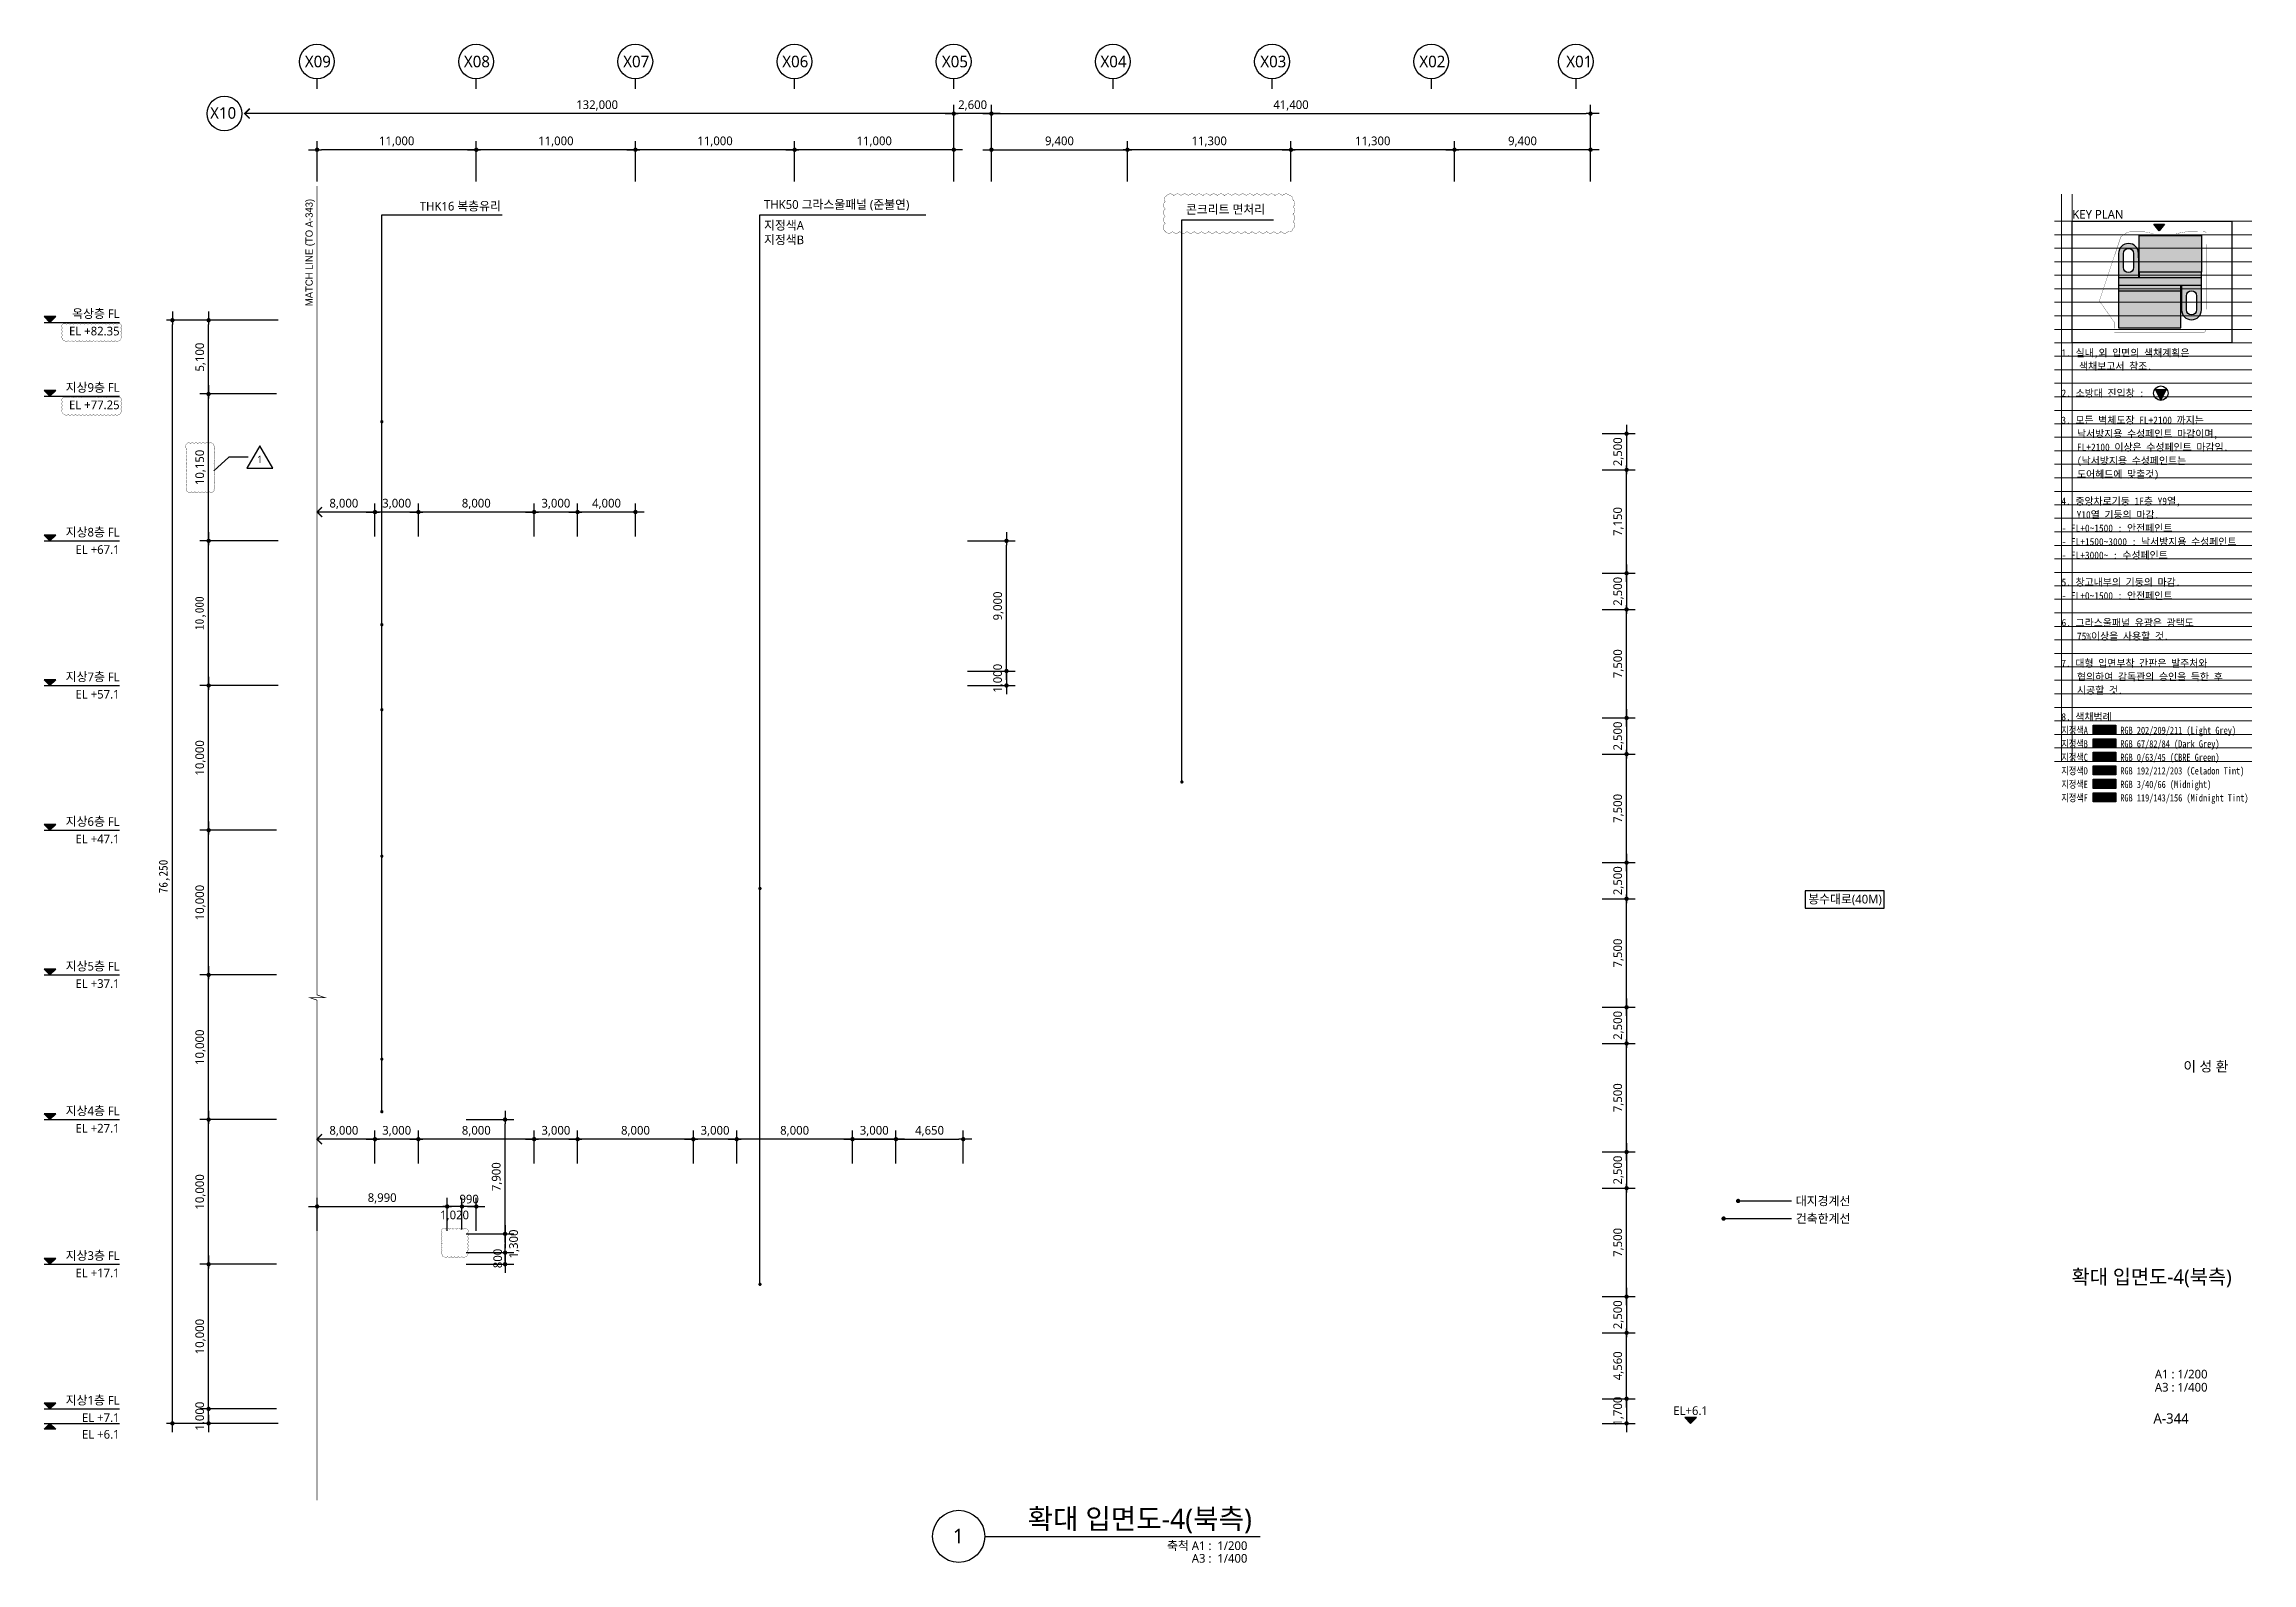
# Model space of a CAD drawing. Header units: millimetres. Extents: x 4937160 to 6265723, y 243853 to 348825.
# Drawn here: x 5441160 to 5593723, y 243853 to 348825 of the extents above; entities that cross this region are included whole.
import ezdxf
from ezdxf.enums import TextEntityAlignment as Align

# ---------------------------------------------------------------- set-up
doc = ezdxf.new("R2010")
doc.units = ezdxf.units.MM
doc.linetypes.add('DASHDOTX2', pattern=[2, 1, -0.5, 0, -0.5])
doc.linetypes.add('PHANTOM', pattern=[63.5, 31.75, -6.35, 6.35, -6.35, 6.35, -6.35])
doc.layers.get('0').update_dxf_attribs({"linetype": 'CONTINUOUS'})
for name, color, linetype in [('8', 8, 'CONTINUOUS'), ('AA-MARK', 1, 'CONTINUOUS'), ('AA-TEX-3', 3, 'CONTINUOUS'), ('DIM', 7, 'CONTINUOUS'), ('색상', 7, 'CONTINUOUS'), ('입면색상', 7, 'CONTINUOUS')]:
    doc.layers.add(name, color=color, linetype=linetype)
for name, color, linetype, lineweight in [('A-AXIS-BUBL', 7, 'CONTINUOUS', 25), ('A-BOND-LIN1', 4, 'DASHDOTX2', 25), ('A-BORD-TEXT', 3, 'CONTINUOUS', 25), ('A-CONC-LIN1', 2, 'CONTINUOUS', 40), ('A-MKXS-LEAD', 7, 'CONTINUOUS', 25), ('A-MKXS-TEXT1', 3, 'CONTINUOUS', 25), ('A-MKXS-TEXT2', 7, 'CONTINUOUS', 25), ('A-MKXX-SYMB', 7, 'CONTINUOUS', 25), ('A-XXXX-SYMB', 7, 'CONTINUOUS', 25), ('A-XXXX-TXT1', 3, 'CONTINUOUS', 25), ('A-XXXX-TXT2', 3, 'CONTINUOUS', 25), ('REV-202205', 20, 'CONTINUOUS', 25)]:
    doc.layers.add(name, color=color, linetype=linetype, lineweight=lineweight)
doc.layers.add('A-XXXX-NPLT', color=144, linetype='CONTINUOUS', lineweight=15, plot=False)
doc.styles.add('HY울릉도L', font='')
doc.styles.add('돋움', font='')
doc.styles.add('돋움체', font='')
doc.styles.add('맑은 고딕', font='malgun.ttf')
doc.styles.add('맑은고딕', font='malgun.ttf')
doc.styles.get('HY울릉도L').set_extended_font_data('HYwulM')
doc.styles.get('돋움').set_extended_font_data('Dotum')
doc.styles.get('돋움체').set_extended_font_data('DotumChe')
doc.dimstyles.new('CDIM', dxfattribs={"dimtxt": 3, "dimasz": 1.5, "dimexe": 2, "dimexo": 1, "dimgap": 1, "dimtad": 1, "dimdec": 0, "dimrnd": 0.5, "dimzin": 0, "dimdsep": 32, "dimlunit": 6, "dimtxsty": 'HY울릉도L', "dimblk1": '_CIDOT', "dimblk2": '_CIDOT', "dimsah": 1, "dimcen": 5.5, "dimclrd": 2, "dimclre": 2, "dimclrt": 7, "dimadec": 0, "dimazin": 0, "dimtfac": 1, "dimtdec": 0, "dimtix": 1, "dimtmove": 2, "dimatfit": 1, "dimldrblk": '_CIDOT', "dimfxl": 1, "dimtolj": 1, "dimtzin": 0, "dimlwd": -1, "dimarcsym": 0})

msp = doc.modelspace()

# ---------------------------------------------------------------- texts
at = {"ltscale": 100, "style": '맑은고딕'}
msp.add_text('KEY PLAN', height=600, dxfattribs=at).set_placement((5581316.5, 336583.3), align=Align.BOTTOM_LEFT)
at = {"layer": 'A-BORD-TEXT', "style": '맑은고딕'}
for s, height, p in [('이 성 환', 700, (5592100.6, 277819.2)), ('A1 : 1/200', 600, (5590661.1, 256598.7)), ('A3 : 1/400', 600, (5590661.1, 255691.7)), ('A-344', 700, (5589362.3, 253484.5))]:
    msp.add_text(s, height=height, dxfattribs=at).set_placement(p, align=Align.RIGHT)
msp.add_text('확대 입면도-4(북측)', height=1000, dxfattribs=at).set_placement((5586798.5, 263624.5), align=Align.MIDDLE_CENTER)
at = {"layer": 'A-MKXS-TEXT1', "style": '맑은고딕'}
msp.add_text('봉수대로(40M)', height=600, dxfattribs=at).set_placement((5565610, 289708.5), align=Align.MIDDLE)
for s, p in [('대지경계선 ', (5562212.1, 268867.2)), ('건축한계선', (5562212.1, 267649.8))]:
    msp.add_text(s, height=600, dxfattribs=at).set_placement(p, align=Align.MIDDLE_LEFT)
at = {"layer": 'A-MKXS-TEXT2', "style": '맑은고딕'}
msp.add_text('THK16 복층유리', height=600, dxfattribs=at).set_placement((5472723.5, 337624.9), align=Align.MIDDLE_RIGHT)
for s, p in [('THK50 그라스울패널 (준불연)', (5490907.9, 337741.9)), ('콘크리트 면처리', (5520065.2, 337400.8)), ('지정색A', (5490907.9, 336298.5)), ('지정색B', (5490907.9, 335298.5))]:
    msp.add_text(s, height=600, dxfattribs=at).set_placement(p, align=Align.MIDDLE_LEFT)
at = {"layer": 'A-XXXX-TXT1'}
for s, height, style, p in [('X10', 800, '맑은고딕', (5453529.6, 344069.1)), ('1', 1000, '맑은 고딕', (5504337.9, 245706.3))]:
    msp.add_text(s, height=height, dxfattribs=dict(at, style=style)).set_placement(p, align=Align.MIDDLE)
at = {"layer": 'A-XXXX-TXT1', "style": '맑은 고딕'}
msp.add_text('확대 입면도-4(북측)', height=1400, dxfattribs=at).set_placement((5524622.6, 245775.5), align=Align.BOTTOM_RIGHT)
for s, p in [('축척 A1 :  1/200', (5524311.1, 245340.4)), ('A3 :  1/400', (5524311.1, 244464.7))]:
    msp.add_text(s, height=600, dxfattribs=at).set_placement(p, align=Align.TOP_RIGHT)
at = {"layer": 'A-XXXX-TXT2', "ltscale": 0.2, "style": '맑은고딕'}
for s, p in [('X09', (5460076.5, 347624.9)), ('X08', (5471066.8, 347624.9)), ('X07', (5482074.4, 347624.9)), ('X06', (5493066.2, 347624.9)), ('X05', (5504098.8, 347624.9)), ('X04', (5515057.5, 347624.9)), ('X03', (5526101, 347624.9)), ('X02', (5537091.2, 347624.9)), ('X01', (5547245, 347624.9))]:
    msp.add_text(s, height=800, dxfattribs=at).set_placement(p, align=Align.MIDDLE_CENTER)
at = {"layer": 'A-XXXX-TXT2', "style": '맑은고딕'}
msp.add_text('EL+6.1', height=600, dxfattribs=at).set_placement((5554937.5, 253893.3), align=Align.BOTTOM_CENTER)
at = {"layer": 'AA-TEX-3', "style": '돋움'}
msp.add_text('MATCH LINE (TO A-343)', height=500, rotation=90, dxfattribs=at).set_placement((5459720.3, 334422.4), align=Align.CENTER)

# ---------------------------------------------------------------- blocks, each defined once
blk = doc.blocks.new('_CIDOT')
at = {"color": 0, "linetype": 'ByBlock'}
blk.add_line((2, 0), (-1, 0), dxfattribs=at)
at = {"color": 0, "linetype": 'ByBlock', "const_width": 0.5}
blk.add_lwpolyline([(-0.25, 0, 1), (0.25, 0, 1)], format="xyb", close=True, dxfattribs=at)
blk = doc.blocks.new('*D965')
at = {"layer": 'DIM', "lineweight": -2, "transparency": 16777216}
for p, q in [((5527323, 339325), (5527323, 342125)), ((5538623, 339325), (5538623, 342125))]:
    blk.add_line(p, q, dxfattribs=at)
at = {"layer": 'DIM', "transparency": 16777216}
blk.add_line((5538323, 341525), (5527623, 341525), dxfattribs=at)
at = {"layer": 'DIM', "transparency": 16777216, "xscale": 300, "yscale": 300, "zscale": 300}
for p, rotation in [((5527323, 341525), 179.9999999998725), ((5538623, 341525), 359.9999999998725)]:
    blk.add_blockref('_CIDOT', p, dxfattribs=dict(at, rotation=rotation))
at = {"layer": 'DIM', "color": 3, "transparency": 16777216, "insert": (5532973, 342087), "char_height": 600, "attachment_point": 5, "style": '맑은고딕'}
blk.add_mtext('\\A1;11,300', dxfattribs=at)
blk = doc.blocks.new('*D966')
at = {"layer": 'DIM', "lineweight": -2, "transparency": 16777216}
for p, q in [((5516023, 339325), (5516023, 342125)), ((5527323, 339325), (5527323, 342125))]:
    blk.add_line(p, q, dxfattribs=at)
at = {"layer": 'DIM', "transparency": 16777216}
blk.add_line((5527023, 341525), (5516323, 341525), dxfattribs=at)
at = {"layer": 'DIM', "transparency": 16777216, "xscale": 300, "yscale": 300, "zscale": 300, "rotation": 180}
blk.add_blockref('_CIDOT', (5516023, 341525), dxfattribs=at)
at = {"layer": 'DIM', "transparency": 16777216, "xscale": 300, "yscale": 300, "zscale": 300}
blk.add_blockref('_CIDOT', (5527323, 341525), dxfattribs=at)
at = {"layer": 'DIM', "color": 3, "transparency": 16777216, "insert": (5521673, 342087), "char_height": 600, "attachment_point": 5, "style": '맑은고딕'}
blk.add_mtext('\\A1;11,300', dxfattribs=at)
blk = doc.blocks.new('*D967')
at = {"layer": 'DIM', "lineweight": -2, "transparency": 16777216}
for p, q in [((5538623, 339325), (5538623, 342125)), ((5548023, 339325), (5548023, 342125))]:
    blk.add_line(p, q, dxfattribs=at)
at = {"layer": 'DIM', "transparency": 16777216}
blk.add_line((5547723, 341525), (5538923, 341525), dxfattribs=at)
at = {"layer": 'DIM', "transparency": 16777216, "xscale": 300, "yscale": 300, "zscale": 300}
for p, rotation in [((5538623, 341525), 179.9999999998624), ((5548023, 341525), 359.9999999998623)]:
    blk.add_blockref('_CIDOT', p, dxfattribs=dict(at, rotation=rotation))
at = {"layer": 'DIM', "color": 3, "transparency": 16777216, "insert": (5543323, 342085), "char_height": 600, "attachment_point": 5, "style": '맑은고딕'}
blk.add_mtext('\\A1;9,400', dxfattribs=at)
blk = doc.blocks.new('*D968')
at = {"layer": 'DIM', "lineweight": -2, "transparency": 16777216}
for p, q in [((5504023, 339325), (5504023, 344625)), ((5506623, 339325), (5506623, 344625))]:
    blk.add_line(p, q, dxfattribs=at)
at = {"layer": 'DIM', "transparency": 16777216}
blk.add_line((5506323, 344025), (5504323, 344025), dxfattribs=at)
at = {"layer": 'DIM', "transparency": 16777216, "xscale": 300, "yscale": 300, "zscale": 300}
for p, rotation in [((5504023, 344025), 179.9999999994305), ((5506623, 344025), 359.9999999994305)]:
    blk.add_blockref('_CIDOT', p, dxfattribs=dict(at, rotation=rotation))
at = {"layer": 'DIM', "color": 3, "transparency": 16777216, "insert": (5505323, 344585), "char_height": 600, "attachment_point": 5, "style": '맑은고딕'}
blk.add_mtext('\\A1;2,600', dxfattribs=at)
blk = doc.blocks.new('*D969')
at = {"layer": 'DIM', "lineweight": -2, "transparency": 16777216}
for p, q in [((5493023, 339325), (5493023, 342125)), ((5504023, 339325), (5504023, 342125))]:
    blk.add_line(p, q, dxfattribs=at)
at = {"layer": 'DIM', "transparency": 16777216}
blk.add_line((5503723, 341525), (5493323, 341525), dxfattribs=at)
at = {"layer": 'DIM', "transparency": 16777216, "xscale": 300, "yscale": 300, "zscale": 300}
for p, rotation in [((5493023, 341525), 179.999999999869), ((5504023, 341525), 359.999999999869)]:
    blk.add_blockref('_CIDOT', p, dxfattribs=dict(at, rotation=rotation))
at = {"layer": 'DIM', "color": 3, "transparency": 16777216, "insert": (5498523, 342087), "char_height": 600, "attachment_point": 5, "style": '맑은고딕'}
blk.add_mtext('\\A1;11,000', dxfattribs=at)
blk = doc.blocks.new('*D970')
at = {"layer": 'DIM', "lineweight": -2, "transparency": 16777216}
for p, q in [((5482023, 339325), (5482023, 342125)), ((5493023, 339325), (5493023, 342125))]:
    blk.add_line(p, q, dxfattribs=at)
at = {"layer": 'DIM', "transparency": 16777216}
blk.add_line((5492723, 341525), (5482323, 341525), dxfattribs=at)
at = {"layer": 'DIM', "transparency": 16777216, "xscale": 300, "yscale": 300, "zscale": 300}
for p, rotation in [((5482023, 341525), 179.9999999998739), ((5493023, 341525), 359.9999999998739)]:
    blk.add_blockref('_CIDOT', p, dxfattribs=dict(at, rotation=rotation))
at = {"layer": 'DIM', "color": 3, "transparency": 16777216, "insert": (5487523, 342087), "char_height": 600, "attachment_point": 5, "style": '맑은고딕'}
blk.add_mtext('\\A1;11,000', dxfattribs=at)
blk = doc.blocks.new('*D971')
at = {"layer": 'DIM', "lineweight": -2, "transparency": 16777216}
for p, q in [((5471023, 339325), (5471023, 342125)), ((5482023, 339325), (5482023, 342125))]:
    blk.add_line(p, q, dxfattribs=at)
at = {"layer": 'DIM', "transparency": 16777216}
blk.add_line((5481723, 341525), (5471323, 341525), dxfattribs=at)
at = {"layer": 'DIM', "transparency": 16777216, "xscale": 300, "yscale": 300, "zscale": 300}
for p, rotation in [((5471023, 341525), 179.999999999869), ((5482023, 341525), 359.999999999869)]:
    blk.add_blockref('_CIDOT', p, dxfattribs=dict(at, rotation=rotation))
at = {"layer": 'DIM', "color": 3, "transparency": 16777216, "insert": (5476523, 342087), "char_height": 600, "attachment_point": 5, "style": '맑은고딕'}
blk.add_mtext('\\A1;11,000', dxfattribs=at)
blk = doc.blocks.new('*D972')
at = {"layer": 'DIM', "lineweight": -2, "transparency": 16777216}
for p, q in [((5460023, 339325), (5460023, 342125)), ((5471023, 339325), (5471023, 342125))]:
    blk.add_line(p, q, dxfattribs=at)
at = {"layer": 'DIM', "transparency": 16777216}
blk.add_line((5470723, 341525), (5460323, 341525), dxfattribs=at)
at = {"layer": 'DIM', "transparency": 16777216, "xscale": 300, "yscale": 300, "zscale": 300}
for p, rotation in [((5460023, 341525), 179.9999999998739), ((5471023, 341525), 359.9999999998739)]:
    blk.add_blockref('_CIDOT', p, dxfattribs=dict(at, rotation=rotation))
at = {"layer": 'DIM', "color": 3, "transparency": 16777216, "insert": (5465523, 342087), "char_height": 600, "attachment_point": 5, "style": '맑은고딕'}
blk.add_mtext('\\A1;11,000', dxfattribs=at)
blk = doc.blocks.new('A$C4F5014BF')
at = {"layer": 'A-XXXX-SYMB'}
for points in [[(-4813, 75100), (-4413, 75500), (-5213, 75500)], [(-4813, 70000), (-4413, 70400), (-5213, 70400)], [(-4813, 60000), (-4413, 60400), (-5213, 60400)], [(-4813, 50000), (-4413, 50400), (-5213, 50400)], [(-4813, 40000), (-4413, 40400), (-5213, 40400)], [(-4813, 30000), (-4413, 30400), (-5213, 30400)], [(-4813, 20000), (-4413, 20400), (-5213, 20400)], [(-4813, 10000), (-4413, 10400), (-5213, 10400)], [(-4813, 0), (-4413, 400), (-5213, 400)], [(-4813, -1000), (-4413, -1400), (-5213, -1400)]]:
    blk.add_hatch(color=256, dxfattribs=at).paths.add_polyline_path(points)
for p, q in [((-5213, 75500), (-4813, 75100)), ((-4413, 75500), (-5213, 75500)), ((-5213, 75100), (0, 75100)), ((-4813, 75100), (-4413, 75500)), ((-5213, 70400), (-4813, 70000)), ((-4413, 70400), (-5213, 70400)), ((-4813, 70000), (-4413, 70400)), ((-5213, 70000), (0, 70000)), ((-5213, 60400), (-4813, 60000)), ((-4413, 60400), (-5213, 60400)), ((-5213, 60000), (0, 60000)), ((-4813, 60000), (-4413, 60400)), ((-5213, 50400), (-4813, 50000)), ((-4413, 50400), (-5213, 50400)), ((-4813, 50000), (-4413, 50400)), ((-5213, 50000), (0, 50000)), ((-5213, 40400), (-4813, 40000)), ((-4413, 40400), (-5213, 40400)), ((-5213, 40000), (0, 40000)), ((-4813, 40000), (-4413, 40400)), ((-5213, 30400), (-4813, 30000)), ((-4413, 30400), (-5213, 30400)), ((-5213, 30000), (0, 30000)), ((-4813, 30000), (-4413, 30400)), ((-5213, 20400), (-4813, 20000)), ((-4413, 20400), (-5213, 20400)), ((-5213, 20000), (0, 20000)), ((-4813, 20000), (-4413, 20400)), ((-5213, 10400), (-4813, 10000)), ((-4413, 10400), (-5213, 10400)), ((-5213, 10000), (0, 10000)), ((-4813, 10000), (-4413, 10400)), ((-5213, 400), (-4813, 0)), ((-4413, 400), (-5213, 400)), ((-5213, 0), (0, 0)), ((-4813, 0), (-4413, 400)), ((-5213, -1000), (0, -1000)), ((-5213, -1400), (-4813, -1000)), ((-4413, -1400), (-5213, -1400)), ((-4813, -1000), (-4413, -1400))]:
    blk.add_line(p, q, dxfattribs=at)
at = {"layer": 'A-XXXX-TXT2', "style": '맑은고딕'}
for s, p in [('EL +82.35', (0, 74500)), ('옥상층 FL', (0, 75700)), ('지상9층 FL', (0, 70600)), ('EL +77.25', (0, 69400)), ('지상8층 FL', (0, 60600)), ('EL +67.1', (0, 59400)), ('지상7층 FL', (0, 50600)), ('EL +57.1', (0, 49400)), ('지상6층 FL', (0, 40600)), ('EL +47.1', (0, 39400)), ('지상5층 FL', (0, 30600)), ('EL +37.1', (0, 29400)), ('지상4층 FL', (0, 20600)), ('EL +27.1', (0, 19400)), ('지상3층 FL', (0, 10600)), ('EL +17.1', (0, 9400)), ('지상1층 FL', (0, 600)), ('EL +7.1', (0, -600)), ('EL +6.1', (0, -1756))]:
    blk.add_text(s, height=600, dxfattribs=at).set_placement(p, align=Align.MIDDLE_RIGHT)
blk = doc.blocks.new('*D1024')
at = {"layer": 'DIM', "transparency": 16777216}
blk.add_line((5503723, 344025), (5455023, 344025), dxfattribs=at)
at = {"layer": 'DIM', "lineweight": -2, "transparency": 16777216}
blk.add_line((5504023, 339325), (5504023, 344625), dxfattribs=at)
at = {"layer": 'DIM', "transparency": 16777216, "xscale": 300, "yscale": 300, "zscale": 300, "rotation": 359.9999999999624}
blk.add_blockref('_CIDOT', (5504023, 344025), dxfattribs=at)
at = {"layer": 'DIM', "color": 3, "transparency": 16777216, "insert": (5479373, 344587), "char_height": 600, "attachment_point": 5, "style": '맑은고딕'}
blk.add_mtext('\\A1;132,000', dxfattribs=at)
blk = doc.blocks.new('_None')
blk = doc.blocks.new('*D1025')
at = {"layer": 'DIM', "lineweight": -2, "transparency": 16777216}
for p, q in [((5506623, 339325), (5506623, 344625)), ((5548023, 339325), (5548023, 344625))]:
    blk.add_line(p, q, dxfattribs=at)
at = {"layer": 'DIM', "transparency": 16777216}
blk.add_line((5506923, 344025), (5547723, 344025), dxfattribs=at)
at = {"layer": 'DIM', "transparency": 16777216, "xscale": 300, "yscale": 300, "zscale": 300, "rotation": 180}
blk.add_blockref('_CIDOT', (5506623, 344025), dxfattribs=at)
at = {"layer": 'DIM', "transparency": 16777216, "xscale": 300, "yscale": 300, "zscale": 300}
blk.add_blockref('_CIDOT', (5548023, 344025), dxfattribs=at)
at = {"layer": 'DIM', "color": 3, "transparency": 16777216, "insert": (5527323, 344587), "char_height": 600, "attachment_point": 5, "style": '맑은고딕'}
blk.add_mtext('\\A1;41,400', dxfattribs=at)
blk = doc.blocks.new('*D1026')
at = {"layer": 'DIM', "lineweight": -2, "transparency": 16777216}
for p, q in [((5506623, 339325), (5506623, 342125)), ((5516023, 339325), (5516023, 342125))]:
    blk.add_line(p, q, dxfattribs=at)
at = {"layer": 'DIM', "transparency": 16777216}
blk.add_line((5506923, 341525), (5515723, 341525), dxfattribs=at)
at = {"layer": 'DIM', "transparency": 16777216, "xscale": 300, "yscale": 300, "zscale": 300, "rotation": 180}
blk.add_blockref('_CIDOT', (5506623, 341525), dxfattribs=at)
at = {"layer": 'DIM', "transparency": 16777216, "xscale": 300, "yscale": 300, "zscale": 300}
blk.add_blockref('_CIDOT', (5516023, 341525), dxfattribs=at)
at = {"layer": 'DIM', "color": 3, "transparency": 16777216, "insert": (5511323, 342085), "char_height": 600, "attachment_point": 5, "style": '맑은고딕'}
blk.add_mtext('\\A1;9,400', dxfattribs=at)
blk = doc.blocks.new('*D1151')
at = {"layer": 'DIM', "lineweight": -2, "transparency": 16777216}
for p, q in [((5470033, 266893), (5470033, 269084)), ((5471023, 266793), (5471023, 269084))]:
    blk.add_line(p, q, dxfattribs=at)
at = {"layer": 'DIM', "transparency": 16777216}
for p, q in [((5469733, 268484), (5469433, 268484)), ((5471023, 268484), (5470033, 268484)), ((5471323, 268484), (5471623, 268484))]:
    blk.add_line(p, q, dxfattribs=at)
at = {"layer": 'DIM', "transparency": 16777216, "xscale": 300, "yscale": 300, "zscale": 300}
blk.add_blockref('_CIDOT', (5470033, 268484), dxfattribs=at)
at = {"layer": 'DIM', "transparency": 16777216, "xscale": 300, "yscale": 300, "zscale": 300, "rotation": 180}
blk.add_blockref('_CIDOT', (5471023, 268484), dxfattribs=at)
at = {"layer": 'DIM', "color": 3, "transparency": 16777216, "insert": (5470528, 268994), "char_height": 600, "attachment_point": 5, "style": '맑은고딕'}
blk.add_mtext('\\A1;990', dxfattribs=at)
blk = doc.blocks.new('*D1152')
at = {"layer": 'DIM', "lineweight": -2, "transparency": 16777216}
for p, q in [((5469013, 266793), (5469013, 269084)), ((5470033, 266893), (5470033, 269084))]:
    blk.add_line(p, q, dxfattribs=at)
at = {"layer": 'DIM', "transparency": 16777216}
blk.add_line((5469733, 268484), (5469313, 268484), dxfattribs=at)
at = {"layer": 'DIM', "transparency": 16777216, "xscale": 300, "yscale": 300, "zscale": 300, "rotation": 180}
blk.add_blockref('_CIDOT', (5469013, 268484), dxfattribs=at)
at = {"layer": 'DIM', "transparency": 16777216, "xscale": 300, "yscale": 300, "zscale": 300}
blk.add_blockref('_CIDOT', (5470033, 268484), dxfattribs=at)
at = {"layer": 'DIM', "color": 3, "transparency": 16777216, "insert": (5469523, 267846), "char_height": 600, "attachment_point": 5, "style": '맑은고딕'}
blk.add_mtext('\\A1;1,020', dxfattribs=at)
blk = doc.blocks.new('*D1153')
at = {"layer": 'DIM', "lineweight": -2, "transparency": 16777216}
for p, q in [((5460023, 266793), (5460023, 269084)), ((5469013, 266793), (5469013, 269084))]:
    blk.add_line(p, q, dxfattribs=at)
at = {"layer": 'DIM', "transparency": 16777216}
blk.add_line((5460323, 268484), (5468713, 268484), dxfattribs=at)
at = {"layer": 'DIM', "transparency": 16777216, "xscale": 300, "yscale": 300, "zscale": 300, "rotation": 180}
blk.add_blockref('_CIDOT', (5460023, 268484), dxfattribs=at)
at = {"layer": 'DIM', "transparency": 16777216, "xscale": 300, "yscale": 300, "zscale": 300}
blk.add_blockref('_CIDOT', (5469013, 268484), dxfattribs=at)
at = {"layer": 'DIM', "color": 3, "transparency": 16777216, "insert": (5464518, 269044), "char_height": 600, "attachment_point": 5, "style": '맑은고딕'}
blk.add_mtext('\\A1;8,990', dxfattribs=at)
blk = doc.blocks.new('*D1200')
at = {"layer": 'DIM', "lineweight": -2, "transparency": 16777216}
for p, q in [((5464023, 314793), (5464023, 317084)), ((5467023, 314793), (5467023, 317084))]:
    blk.add_line(p, q, dxfattribs=at)
at = {"layer": 'DIM', "transparency": 16777216}
blk.add_line((5466723, 316484), (5464323, 316484), dxfattribs=at)
at = {"layer": 'DIM', "transparency": 16777216, "xscale": 300, "yscale": 300, "zscale": 300, "rotation": 180}
blk.add_blockref('_CIDOT', (5464023, 316484), dxfattribs=at)
at = {"layer": 'DIM', "transparency": 16777216, "xscale": 300, "yscale": 300, "zscale": 300}
blk.add_blockref('_CIDOT', (5467023, 316484), dxfattribs=at)
at = {"layer": 'DIM', "color": 3, "transparency": 16777216, "insert": (5465523, 317044), "char_height": 600, "attachment_point": 5, "style": '맑은고딕'}
blk.add_mtext('\\A1;3,000', dxfattribs=at)
blk = doc.blocks.new('*D1201')
at = {"layer": 'DIM', "lineweight": -2, "transparency": 16777216}
for p, q in [((5467023, 314793), (5467023, 317084)), ((5475023, 314793), (5475023, 317084))]:
    blk.add_line(p, q, dxfattribs=at)
at = {"layer": 'DIM', "transparency": 16777216}
blk.add_line((5474723, 316484), (5467323, 316484), dxfattribs=at)
at = {"layer": 'DIM', "transparency": 16777216, "xscale": 300, "yscale": 300, "zscale": 300, "rotation": 180}
blk.add_blockref('_CIDOT', (5467023, 316484), dxfattribs=at)
at = {"layer": 'DIM', "transparency": 16777216, "xscale": 300, "yscale": 300, "zscale": 300}
blk.add_blockref('_CIDOT', (5475023, 316484), dxfattribs=at)
at = {"layer": 'DIM', "color": 3, "transparency": 16777216, "insert": (5471023, 317044), "char_height": 600, "attachment_point": 5, "style": '맑은고딕'}
blk.add_mtext('\\A1;8,000', dxfattribs=at)
blk = doc.blocks.new('*D1202')
at = {"layer": 'DIM', "lineweight": -2, "transparency": 16777216}
for p, q in [((5475023, 314793), (5475023, 317084)), ((5478023, 314793), (5478023, 317084))]:
    blk.add_line(p, q, dxfattribs=at)
at = {"layer": 'DIM', "transparency": 16777216}
blk.add_line((5477723, 316484), (5475323, 316484), dxfattribs=at)
at = {"layer": 'DIM', "transparency": 16777216, "xscale": 300, "yscale": 300, "zscale": 300, "rotation": 180}
blk.add_blockref('_CIDOT', (5475023, 316484), dxfattribs=at)
at = {"layer": 'DIM', "transparency": 16777216, "xscale": 300, "yscale": 300, "zscale": 300}
blk.add_blockref('_CIDOT', (5478023, 316484), dxfattribs=at)
at = {"layer": 'DIM', "color": 3, "transparency": 16777216, "insert": (5476523, 317044), "char_height": 600, "attachment_point": 5, "style": '맑은고딕'}
blk.add_mtext('\\A1;3,000', dxfattribs=at)
blk = doc.blocks.new('*D1203')
at = {"layer": 'DIM', "lineweight": -2, "transparency": 16777216}
for p, q in [((5478023, 314793), (5478023, 317084)), ((5482023, 314793), (5482023, 317084))]:
    blk.add_line(p, q, dxfattribs=at)
at = {"layer": 'DIM', "transparency": 16777216}
blk.add_line((5481723, 316484), (5478323, 316484), dxfattribs=at)
at = {"layer": 'DIM', "transparency": 16777216, "xscale": 300, "yscale": 300, "zscale": 300, "rotation": 180}
blk.add_blockref('_CIDOT', (5478023, 316484), dxfattribs=at)
at = {"layer": 'DIM', "transparency": 16777216, "xscale": 300, "yscale": 300, "zscale": 300}
blk.add_blockref('_CIDOT', (5482023, 316484), dxfattribs=at)
at = {"layer": 'DIM', "color": 3, "transparency": 16777216, "insert": (5480023, 317044), "char_height": 600, "attachment_point": 5, "style": '맑은고딕'}
blk.add_mtext('\\A1;4,000', dxfattribs=at)
blk = doc.blocks.new('*D1238')
at = {"layer": 'DIM', "transparency": 16777216}
for p, q in [((5473014, 265593), (5473014, 265893)), ((5473014, 265293), (5473014, 264493)), ((5473014, 264193), (5473014, 263893))]:
    blk.add_line(p, q, dxfattribs=at)
at = {"layer": 'DIM', "lineweight": -2, "transparency": 16777216}
for p, q in [((5470323, 265293), (5473614, 265293)), ((5470323, 264493), (5473614, 264493))]:
    blk.add_line(p, q, dxfattribs=at)
at = {"layer": 'DIM', "transparency": 16777216, "xscale": 300, "yscale": 300, "zscale": 300}
for p, rotation in [((5473014, 265293), 270), ((5473014, 264493), 90)]:
    blk.add_blockref('_CIDOT', p, dxfattribs=dict(at, rotation=rotation))
at = {"layer": 'DIM', "color": 3, "transparency": 16777216, "insert": (5472504, 264893), "char_height": 600, "attachment_point": 5, "rotation": 90, "style": '맑은고딕'}
blk.add_mtext('\\A1;800', dxfattribs=at)
blk = doc.blocks.new('*D1244')
at = {"layer": 'DIM', "lineweight": -2, "transparency": 16777216}
for p, q in [((5470323, 266593), (5473614, 266593)), ((5470323, 265293), (5473614, 265293))]:
    blk.add_line(p, q, dxfattribs=at)
at = {"layer": 'DIM', "transparency": 16777216}
blk.add_line((5473014, 266293), (5473014, 265593), dxfattribs=at)
at = {"layer": 'DIM', "transparency": 16777216, "xscale": 300, "yscale": 300, "zscale": 300}
for p, rotation in [((5473014, 266593), 90), ((5473014, 265293), 270)]:
    blk.add_blockref('_CIDOT', p, dxfattribs=dict(at, rotation=rotation))
at = {"layer": 'DIM', "color": 3, "transparency": 16777216, "insert": (5473652, 265893), "char_height": 600, "attachment_point": 5, "rotation": 90, "style": '맑은고딕'}
blk.add_mtext('\\A1;1,300', dxfattribs=at)
blk = doc.blocks.new('*D1245')
at = {"layer": 'DIM', "lineweight": -2, "transparency": 16777216}
for p, q in [((5470323, 274493), (5473614, 274493)), ((5470323, 266593), (5473614, 266593))]:
    blk.add_line(p, q, dxfattribs=at)
at = {"layer": 'DIM', "transparency": 16777216}
blk.add_line((5473014, 266893), (5473014, 274193), dxfattribs=at)
at = {"layer": 'DIM', "transparency": 16777216, "xscale": 300, "yscale": 300, "zscale": 300}
for p, rotation in [((5473014, 274493), 90), ((5473014, 266593), 270)]:
    blk.add_blockref('_CIDOT', p, dxfattribs=dict(at, rotation=rotation))
at = {"layer": 'DIM', "color": 3, "transparency": 16777216, "insert": (5472453, 270543), "char_height": 600, "attachment_point": 5, "rotation": 90, "style": '맑은고딕'}
blk.add_mtext('\\A1;7,900', dxfattribs=at)
blk = doc.blocks.new('*D1261')
at = {"layer": 'DIM', "lineweight": -2, "transparency": 16777216}
for p, q in [((5486023, 271447), (5486023, 273737)), ((5489023, 271447), (5489023, 273737))]:
    blk.add_line(p, q, dxfattribs=at)
at = {"layer": 'DIM', "transparency": 16777216}
blk.add_line((5488723, 273137), (5486323, 273137), dxfattribs=at)
at = {"layer": 'DIM', "transparency": 16777216, "xscale": 300, "yscale": 300, "zscale": 300, "rotation": 180}
blk.add_blockref('_CIDOT', (5486023, 273137), dxfattribs=at)
at = {"layer": 'DIM', "transparency": 16777216, "xscale": 300, "yscale": 300, "zscale": 300}
blk.add_blockref('_CIDOT', (5489023, 273137), dxfattribs=at)
at = {"layer": 'DIM', "color": 3, "transparency": 16777216, "insert": (5487523, 273697), "char_height": 600, "attachment_point": 5, "style": '맑은고딕'}
blk.add_mtext('\\A1;3,000', dxfattribs=at)
blk = doc.blocks.new('*D1262')
at = {"layer": 'DIM', "lineweight": -2, "transparency": 16777216}
for p, q in [((5489023, 271447), (5489023, 273737)), ((5497023, 271447), (5497023, 273737))]:
    blk.add_line(p, q, dxfattribs=at)
at = {"layer": 'DIM', "transparency": 16777216}
blk.add_line((5496723, 273137), (5489323, 273137), dxfattribs=at)
at = {"layer": 'DIM', "transparency": 16777216, "xscale": 300, "yscale": 300, "zscale": 300, "rotation": 180}
blk.add_blockref('_CIDOT', (5489023, 273137), dxfattribs=at)
at = {"layer": 'DIM', "transparency": 16777216, "xscale": 300, "yscale": 300, "zscale": 300}
blk.add_blockref('_CIDOT', (5497023, 273137), dxfattribs=at)
at = {"layer": 'DIM', "color": 3, "transparency": 16777216, "insert": (5493023, 273697), "char_height": 600, "attachment_point": 5, "style": '맑은고딕'}
blk.add_mtext('\\A1;8,000', dxfattribs=at)
blk = doc.blocks.new('*D1263')
at = {"layer": 'DIM', "lineweight": -2, "transparency": 16777216}
for p, q in [((5497023, 271447), (5497023, 273737)), ((5500023, 271447), (5500023, 273737))]:
    blk.add_line(p, q, dxfattribs=at)
at = {"layer": 'DIM', "transparency": 16777216}
blk.add_line((5499723, 273137), (5497323, 273137), dxfattribs=at)
at = {"layer": 'DIM', "transparency": 16777216, "xscale": 300, "yscale": 300, "zscale": 300, "rotation": 180}
blk.add_blockref('_CIDOT', (5497023, 273137), dxfattribs=at)
at = {"layer": 'DIM', "transparency": 16777216, "xscale": 300, "yscale": 300, "zscale": 300}
blk.add_blockref('_CIDOT', (5500023, 273137), dxfattribs=at)
at = {"layer": 'DIM', "color": 3, "transparency": 16777216, "insert": (5498523, 273697), "char_height": 600, "attachment_point": 5, "style": '맑은고딕'}
blk.add_mtext('\\A1;3,000', dxfattribs=at)
blk = doc.blocks.new('*D1264')
at = {"layer": 'DIM', "lineweight": -2, "transparency": 16777216}
for p, q in [((5475023, 271447), (5475023, 273737)), ((5478023, 271447), (5478023, 273737))]:
    blk.add_line(p, q, dxfattribs=at)
at = {"layer": 'DIM', "transparency": 16777216}
blk.add_line((5477723, 273137), (5475323, 273137), dxfattribs=at)
at = {"layer": 'DIM', "transparency": 16777216, "xscale": 300, "yscale": 300, "zscale": 300, "rotation": 180}
blk.add_blockref('_CIDOT', (5475023, 273137), dxfattribs=at)
at = {"layer": 'DIM', "transparency": 16777216, "xscale": 300, "yscale": 300, "zscale": 300}
blk.add_blockref('_CIDOT', (5478023, 273137), dxfattribs=at)
at = {"layer": 'DIM', "color": 3, "transparency": 16777216, "insert": (5476523, 273697), "char_height": 600, "attachment_point": 5, "style": '맑은고딕'}
blk.add_mtext('\\A1;3,000', dxfattribs=at)
blk = doc.blocks.new('*D1265')
at = {"layer": 'DIM', "lineweight": -2, "transparency": 16777216}
for p, q in [((5478023, 271447), (5478023, 273737)), ((5486023, 271447), (5486023, 273737))]:
    blk.add_line(p, q, dxfattribs=at)
at = {"layer": 'DIM', "transparency": 16777216}
blk.add_line((5485723, 273137), (5478323, 273137), dxfattribs=at)
at = {"layer": 'DIM', "transparency": 16777216, "xscale": 300, "yscale": 300, "zscale": 300, "rotation": 180}
blk.add_blockref('_CIDOT', (5478023, 273137), dxfattribs=at)
at = {"layer": 'DIM', "transparency": 16777216, "xscale": 300, "yscale": 300, "zscale": 300}
blk.add_blockref('_CIDOT', (5486023, 273137), dxfattribs=at)
at = {"layer": 'DIM', "color": 3, "transparency": 16777216, "insert": (5482023, 273697), "char_height": 600, "attachment_point": 5, "style": '맑은고딕'}
blk.add_mtext('\\A1;8,000', dxfattribs=at)
blk = doc.blocks.new('*D1266')
at = {"layer": 'DIM', "lineweight": -2, "transparency": 16777216}
for p, q in [((5464023, 271447), (5464023, 273737)), ((5467023, 271447), (5467023, 273737))]:
    blk.add_line(p, q, dxfattribs=at)
at = {"layer": 'DIM', "transparency": 16777216}
blk.add_line((5466723, 273137), (5464323, 273137), dxfattribs=at)
at = {"layer": 'DIM', "transparency": 16777216, "xscale": 300, "yscale": 300, "zscale": 300, "rotation": 180}
blk.add_blockref('_CIDOT', (5464023, 273137), dxfattribs=at)
at = {"layer": 'DIM', "transparency": 16777216, "xscale": 300, "yscale": 300, "zscale": 300}
blk.add_blockref('_CIDOT', (5467023, 273137), dxfattribs=at)
at = {"layer": 'DIM', "color": 3, "transparency": 16777216, "insert": (5465523, 273697), "char_height": 600, "attachment_point": 5, "style": '맑은고딕'}
blk.add_mtext('\\A1;3,000', dxfattribs=at)
blk = doc.blocks.new('*D1267')
at = {"layer": 'DIM', "lineweight": -2, "transparency": 16777216}
for p, q in [((5467023, 271447), (5467023, 273737)), ((5475023, 271447), (5475023, 273737))]:
    blk.add_line(p, q, dxfattribs=at)
at = {"layer": 'DIM', "transparency": 16777216}
blk.add_line((5474723, 273137), (5467323, 273137), dxfattribs=at)
at = {"layer": 'DIM', "transparency": 16777216, "xscale": 300, "yscale": 300, "zscale": 300, "rotation": 180}
blk.add_blockref('_CIDOT', (5467023, 273137), dxfattribs=at)
at = {"layer": 'DIM', "transparency": 16777216, "xscale": 300, "yscale": 300, "zscale": 300}
blk.add_blockref('_CIDOT', (5475023, 273137), dxfattribs=at)
at = {"layer": 'DIM', "color": 3, "transparency": 16777216, "insert": (5471023, 273697), "char_height": 600, "attachment_point": 5, "style": '맑은고딕'}
blk.add_mtext('\\A1;8,000', dxfattribs=at)
blk = doc.blocks.new('*D1271')
at = {"layer": 'DIM', "lineweight": -2, "transparency": 16777216}
for p, q in [((5497023, 271447), (5497023, 273737)), ((5500023, 271447), (5500023, 273737))]:
    blk.add_line(p, q, dxfattribs=at)
at = {"layer": 'DIM', "transparency": 16777216}
blk.add_line((5497323, 273137), (5499723, 273137), dxfattribs=at)
at = {"layer": 'DIM', "transparency": 16777216, "xscale": 300, "yscale": 300, "zscale": 300, "rotation": 180}
blk.add_blockref('_CIDOT', (5497023, 273137), dxfattribs=at)
at = {"layer": 'DIM', "transparency": 16777216, "xscale": 300, "yscale": 300, "zscale": 300}
blk.add_blockref('_CIDOT', (5500023, 273137), dxfattribs=at)
at = {"layer": 'DIM', "color": 3, "transparency": 16777216, "insert": (5498523, 273697), "char_height": 600, "attachment_point": 5, "style": '맑은고딕'}
blk.add_mtext('\\A1;3,000', dxfattribs=at)
blk = doc.blocks.new('*D1272')
at = {"layer": 'DIM', "lineweight": -2, "transparency": 16777216}
for p, q in [((5500023, 271447), (5500023, 273737)), ((5504673, 271447), (5504673, 273737))]:
    blk.add_line(p, q, dxfattribs=at)
at = {"layer": 'DIM', "transparency": 16777216}
blk.add_line((5500323, 273137), (5504373, 273137), dxfattribs=at)
at = {"layer": 'DIM', "transparency": 16777216, "xscale": 300, "yscale": 300, "zscale": 300, "rotation": 180}
blk.add_blockref('_CIDOT', (5500023, 273137), dxfattribs=at)
at = {"layer": 'DIM', "transparency": 16777216, "xscale": 300, "yscale": 300, "zscale": 300}
blk.add_blockref('_CIDOT', (5504673, 273137), dxfattribs=at)
at = {"layer": 'DIM', "color": 3, "transparency": 16777216, "insert": (5502348, 273697), "char_height": 600, "attachment_point": 5, "style": '맑은고딕'}
blk.add_mtext('\\A1;4,650', dxfattribs=at)
blk = doc.blocks.new('*D1273')
at = {"layer": 'DIM', "lineweight": -2, "transparency": 16777216}
for p, q in [((5504973, 305493), (5508264, 305493)), ((5504973, 304493), (5508264, 304493))]:
    blk.add_line(p, q, dxfattribs=at)
at = {"layer": 'DIM', "transparency": 16777216}
for p, q in [((5507664, 305793), (5507664, 306093)), ((5507664, 305493), (5507664, 304493)), ((5507664, 304193), (5507664, 303893))]:
    blk.add_line(p, q, dxfattribs=at)
at = {"layer": 'DIM', "transparency": 16777216, "xscale": 300, "yscale": 300, "zscale": 300}
for p, rotation in [((5507664, 305493), 270), ((5507664, 304493), 90)]:
    blk.add_blockref('_CIDOT', p, dxfattribs=dict(at, rotation=rotation))
at = {"layer": 'DIM', "color": 3, "transparency": 16777216, "insert": (5507102, 304993), "char_height": 600, "attachment_point": 5, "rotation": 90, "style": '맑은고딕'}
blk.add_mtext('\\A1;1,000', dxfattribs=at)
blk = doc.blocks.new('*D1274')
at = {"layer": 'DIM', "lineweight": -2, "transparency": 16777216}
for p, q in [((5504973, 314493), (5508264, 314493)), ((5504973, 305493), (5508264, 305493))]:
    blk.add_line(p, q, dxfattribs=at)
at = {"layer": 'DIM', "transparency": 16777216}
blk.add_line((5507664, 305793), (5507664, 314193), dxfattribs=at)
at = {"layer": 'DIM', "transparency": 16777216, "xscale": 300, "yscale": 300, "zscale": 300}
for p, rotation in [((5507664, 314493), 90), ((5507664, 305493), 270)]:
    blk.add_blockref('_CIDOT', p, dxfattribs=dict(at, rotation=rotation))
at = {"layer": 'DIM', "color": 3, "transparency": 16777216, "insert": (5507103, 309993), "char_height": 600, "attachment_point": 5, "rotation": 90, "style": '맑은고딕'}
blk.add_mtext('\\A1;9,000', dxfattribs=at)
blk = doc.blocks.new('*D1355')
at = {"layer": 'DIM', "lineweight": -2, "transparency": 16777216}
for p, q in [((5548823, 272253), (5551114, 272253)), ((5548823, 269753), (5551114, 269753))]:
    blk.add_line(p, q, dxfattribs=at)
at = {"layer": 'DIM', "transparency": 16777216}
blk.add_line((5550514, 271953), (5550514, 270053), dxfattribs=at)
at = {"layer": 'DIM', "transparency": 16777216, "xscale": 300, "yscale": 300, "zscale": 300}
for p, rotation in [((5550514, 272253), 90), ((5550514, 269753), 270)]:
    blk.add_blockref('_CIDOT', p, dxfattribs=dict(at, rotation=rotation))
at = {"layer": 'DIM', "color": 3, "transparency": 16777216, "insert": (5549953, 271003), "char_height": 600, "attachment_point": 5, "rotation": 90, "style": '맑은고딕'}
blk.add_mtext('\\A1;2,500', dxfattribs=at)
blk = doc.blocks.new('*D1356')
at = {"layer": 'DIM', "lineweight": -2, "transparency": 16777216}
for p, q in [((5548823, 279753), (5551114, 279753)), ((5548823, 272253), (5551114, 272253))]:
    blk.add_line(p, q, dxfattribs=at)
at = {"layer": 'DIM', "transparency": 16777216}
blk.add_line((5550514, 272553), (5550514, 279453), dxfattribs=at)
at = {"layer": 'DIM', "transparency": 16777216, "xscale": 300, "yscale": 300, "zscale": 300}
for p, rotation in [((5550514, 279753), 90), ((5550514, 272253), 270)]:
    blk.add_blockref('_CIDOT', p, dxfattribs=dict(at, rotation=rotation))
at = {"layer": 'DIM', "color": 3, "transparency": 16777216, "insert": (5549953, 276003), "char_height": 600, "attachment_point": 5, "rotation": 90, "style": '맑은고딕'}
blk.add_mtext('\\A1;7,500', dxfattribs=at)
blk = doc.blocks.new('*D1357')
at = {"layer": 'DIM', "lineweight": -2, "transparency": 16777216}
for p, q in [((5548823, 262253), (5551114, 262253)), ((5548823, 259753), (5551114, 259753))]:
    blk.add_line(p, q, dxfattribs=at)
at = {"layer": 'DIM', "transparency": 16777216}
blk.add_line((5550514, 261953), (5550514, 260053), dxfattribs=at)
at = {"layer": 'DIM', "transparency": 16777216, "xscale": 300, "yscale": 300, "zscale": 300}
for p, rotation in [((5550514, 262253), 90), ((5550514, 259753), 270)]:
    blk.add_blockref('_CIDOT', p, dxfattribs=dict(at, rotation=rotation))
at = {"layer": 'DIM', "color": 3, "transparency": 16777216, "insert": (5549953, 261003), "char_height": 600, "attachment_point": 5, "rotation": 90, "style": '맑은고딕'}
blk.add_mtext('\\A1;2,500', dxfattribs=at)
blk = doc.blocks.new('*D1358')
at = {"layer": 'DIM', "lineweight": -2, "transparency": 16777216}
for p, q in [((5548823, 269753), (5551114, 269753)), ((5548823, 262253), (5551114, 262253))]:
    blk.add_line(p, q, dxfattribs=at)
at = {"layer": 'DIM', "transparency": 16777216}
blk.add_line((5550514, 262553), (5550514, 269453), dxfattribs=at)
at = {"layer": 'DIM', "transparency": 16777216, "xscale": 300, "yscale": 300, "zscale": 300}
for p, rotation in [((5550514, 269753), 90), ((5550514, 262253), 270)]:
    blk.add_blockref('_CIDOT', p, dxfattribs=dict(at, rotation=rotation))
at = {"layer": 'DIM', "color": 3, "transparency": 16777216, "insert": (5549953, 266003), "char_height": 600, "attachment_point": 5, "rotation": 90, "style": '맑은고딕'}
blk.add_mtext('\\A1;7,500', dxfattribs=at)
blk = doc.blocks.new('*D1359')
at = {"layer": 'DIM', "lineweight": -2, "transparency": 16777216}
for p, q in [((5548823, 259753), (5551114, 259753)), ((5548823, 255193), (5551114, 255193))]:
    blk.add_line(p, q, dxfattribs=at)
at = {"layer": 'DIM', "transparency": 16777216}
blk.add_line((5550514, 255493), (5550514, 259453), dxfattribs=at)
at = {"layer": 'DIM', "transparency": 16777216, "xscale": 300, "yscale": 300, "zscale": 300}
for p, rotation in [((5550514, 259753), 90), ((5550514, 255193), 270)]:
    blk.add_blockref('_CIDOT', p, dxfattribs=dict(at, rotation=rotation))
at = {"layer": 'DIM', "color": 3, "transparency": 16777216, "insert": (5549953, 257473), "char_height": 600, "attachment_point": 5, "rotation": 90, "style": '맑은고딕'}
blk.add_mtext('\\A1;4,560', dxfattribs=at)
blk = doc.blocks.new('*D1360')
at = {"layer": 'DIM', "lineweight": -2, "transparency": 16777216}
for p, q in [((5548823, 255193), (5551114, 255193)), ((5548823, 253493), (5551114, 253493))]:
    blk.add_line(p, q, dxfattribs=at)
at = {"layer": 'DIM', "transparency": 16777216}
for p, q in [((5550514, 255493), (5550514, 255793)), ((5550514, 255193), (5550514, 253493)), ((5550514, 253193), (5550514, 252893))]:
    blk.add_line(p, q, dxfattribs=at)
at = {"layer": 'DIM', "transparency": 16777216, "xscale": 300, "yscale": 300, "zscale": 300}
for p, rotation in [((5550514, 255193), 270), ((5550514, 253493), 90)]:
    blk.add_blockref('_CIDOT', p, dxfattribs=dict(at, rotation=rotation))
at = {"layer": 'DIM', "color": 3, "transparency": 16777216, "insert": (5549952, 254343), "char_height": 600, "attachment_point": 5, "rotation": 90, "style": '맑은고딕'}
blk.add_mtext('\\A1;1,700', dxfattribs=at)
blk = doc.blocks.new('*D1372')
at = {"layer": 'DIM', "transparency": 16777216}
blk.add_line((5463723, 273137), (5460023, 273137), dxfattribs=at)
at = {"layer": 'DIM', "lineweight": -2, "transparency": 16777216}
blk.add_line((5464023, 271447), (5464023, 273737), dxfattribs=at)
at = {"layer": 'DIM', "transparency": 16777216, "xscale": 300, "yscale": 300, "zscale": 300}
blk.add_blockref('_CIDOT', (5464023, 273137), dxfattribs=at)
at = {"layer": 'DIM', "color": 3, "transparency": 16777216, "insert": (5461873, 273697), "char_height": 600, "attachment_point": 5, "style": '맑은고딕'}
blk.add_mtext('\\A1;8,000', dxfattribs=at)
blk = doc.blocks.new('*D1373')
at = {"layer": 'DIM', "transparency": 16777216}
blk.add_line((5463723, 316484), (5460023, 316484), dxfattribs=at)
at = {"layer": 'DIM', "lineweight": -2, "transparency": 16777216}
blk.add_line((5464023, 314793), (5464023, 317084), dxfattribs=at)
at = {"layer": 'DIM', "transparency": 16777216, "xscale": 300, "yscale": 300, "zscale": 300}
blk.add_blockref('_CIDOT', (5464023, 316484), dxfattribs=at)
at = {"layer": 'DIM', "color": 3, "transparency": 16777216, "insert": (5461873, 317044), "char_height": 600, "attachment_point": 5, "style": '맑은고딕'}
blk.add_mtext('\\A1;8,000', dxfattribs=at)
blk = doc.blocks.new('*D1552')
at = {"layer": 'DIM', "lineweight": -2, "transparency": 16777216}
for p, q in [((-300, 11000), (-5600, 11000)), ((-300, 1000), (-5600, 1000))]:
    blk.add_line(p, q, dxfattribs=at)
at = {"layer": 'DIM', "transparency": 16777216}
blk.add_line((-5000, 1300), (-5000, 10700), dxfattribs=at)
at = {"layer": 'DIM', "transparency": 16777216, "xscale": 300, "yscale": 300, "zscale": 300}
for p, rotation in [((-5000, 11000), 90), ((-5000, 1000), 270)]:
    blk.add_blockref('_CIDOT', p, dxfattribs=dict(at, rotation=rotation))
at = {"layer": 'DIM', "color": 3, "transparency": 16777216, "insert": (-5562, 6000), "char_height": 600, "attachment_point": 5, "rotation": 90, "style": '맑은고딕'}
blk.add_mtext('\\A1;10,000', dxfattribs=at)
blk = doc.blocks.new('*D1553')
at = {"layer": 'DIM', "lineweight": -2, "transparency": 16777216}
for p, q in [((-300, 21000), (-5600, 21000)), ((-300, 11000), (-5600, 11000))]:
    blk.add_line(p, q, dxfattribs=at)
at = {"layer": 'DIM', "transparency": 16777216}
blk.add_line((-5000, 11300), (-5000, 20700), dxfattribs=at)
at = {"layer": 'DIM', "transparency": 16777216, "xscale": 300, "yscale": 300, "zscale": 300}
for p, rotation in [((-5000, 21000), 90), ((-5000, 11000), 270)]:
    blk.add_blockref('_CIDOT', p, dxfattribs=dict(at, rotation=rotation))
at = {"layer": 'DIM', "color": 3, "transparency": 16777216, "insert": (-5562, 16000), "char_height": 600, "attachment_point": 5, "rotation": 90, "style": '맑은고딕'}
blk.add_mtext('\\A1;10,000', dxfattribs=at)
blk = doc.blocks.new('*D1554')
at = {"layer": 'DIM', "lineweight": -2, "transparency": 16777216}
for p, q in [((-300, 31000), (-5600, 31000)), ((-300, 21000), (-5600, 21000))]:
    blk.add_line(p, q, dxfattribs=at)
at = {"layer": 'DIM', "transparency": 16777216}
blk.add_line((-5000, 21300), (-5000, 30700), dxfattribs=at)
at = {"layer": 'DIM', "transparency": 16777216, "xscale": 300, "yscale": 300, "zscale": 300}
for p, rotation in [((-5000, 31000), 90), ((-5000, 21000), 270)]:
    blk.add_blockref('_CIDOT', p, dxfattribs=dict(at, rotation=rotation))
at = {"layer": 'DIM', "color": 3, "transparency": 16777216, "insert": (-5562, 26000), "char_height": 600, "attachment_point": 5, "rotation": 90, "style": '맑은고딕'}
blk.add_mtext('\\A1;10,000', dxfattribs=at)
blk = doc.blocks.new('*D1555')
at = {"layer": 'DIM', "lineweight": -2, "transparency": 16777216}
for p, q in [((-300, 41000), (-5600, 41000)), ((-300, 31000), (-5600, 31000))]:
    blk.add_line(p, q, dxfattribs=at)
at = {"layer": 'DIM', "transparency": 16777216}
blk.add_line((-5000, 31300), (-5000, 40700), dxfattribs=at)
at = {"layer": 'DIM', "transparency": 16777216, "xscale": 300, "yscale": 300, "zscale": 300}
for p, rotation in [((-5000, 41000), 90), ((-5000, 31000), 270)]:
    blk.add_blockref('_CIDOT', p, dxfattribs=dict(at, rotation=rotation))
at = {"layer": 'DIM', "color": 3, "transparency": 16777216, "insert": (-5562, 36000), "char_height": 600, "attachment_point": 5, "rotation": 90, "style": '맑은고딕'}
blk.add_mtext('\\A1;10,000', dxfattribs=at)
blk = doc.blocks.new('*D1556')
at = {"layer": 'DIM', "lineweight": -2, "transparency": 16777216}
for p, q in [((-300, 51000), (-5600, 51000)), ((-300, 41000), (-5600, 41000))]:
    blk.add_line(p, q, dxfattribs=at)
at = {"layer": 'DIM', "transparency": 16777216}
blk.add_line((-5000, 41300), (-5000, 50700), dxfattribs=at)
at = {"layer": 'DIM', "transparency": 16777216, "xscale": 300, "yscale": 300, "zscale": 300}
for p, rotation in [((-5000, 51000), 90), ((-5000, 41000), 270)]:
    blk.add_blockref('_CIDOT', p, dxfattribs=dict(at, rotation=rotation))
at = {"layer": 'DIM', "color": 3, "transparency": 16777216, "insert": (-5562, 46000), "char_height": 600, "attachment_point": 5, "rotation": 90, "style": '맑은고딕'}
blk.add_mtext('\\A1;10,000', dxfattribs=at)
blk = doc.blocks.new('*D1557')
at = {"layer": 'DIM', "lineweight": -2, "transparency": 16777216}
for p, q in [((-200, 61000), (-5400, 61000)), ((-200, 51000), (-5400, 51000))]:
    blk.add_line(p, q, dxfattribs=at)
at = {"layer": 'DIM', "transparency": 16777216}
blk.add_line((-5000, 51300), (-5000, 60700), dxfattribs=at)
at = {"layer": 'DIM', "transparency": 16777216, "xscale": 300, "yscale": 300, "zscale": 300}
for p, rotation in [((-5000, 61000), 90), ((-5000, 51000), 270)]:
    blk.add_blockref('_CIDOT', p, dxfattribs=dict(at, rotation=rotation))
at = {"layer": 'DIM', "color": 3, "transparency": 16777216, "insert": (-5557, 56000), "char_height": 600, "attachment_point": 5, "rotation": 90, "style": '돋움체'}
blk.add_mtext('\\A1;10,000', dxfattribs=at)
blk = doc.blocks.new('*D1558')
at = {"layer": 'DIM', "lineweight": -2, "transparency": 16777216}
for p, q in [((-200, 76250), (-7900, 76250)), ((-200, 0), (-7900, 0))]:
    blk.add_line(p, q, dxfattribs=at)
at = {"layer": 'DIM', "transparency": 16777216}
blk.add_line((-7500, 300), (-7500, 75950), dxfattribs=at)
at = {"layer": 'DIM', "transparency": 16777216, "xscale": 300, "yscale": 300, "zscale": 300}
for p, rotation in [((-7500, 76250), 90), ((-7500, 0), 270)]:
    blk.add_blockref('_CIDOT', p, dxfattribs=dict(at, rotation=rotation))
at = {"layer": 'DIM', "color": 3, "transparency": 16777216, "insert": (-8057, 37800), "char_height": 600, "attachment_point": 5, "rotation": 90, "style": '돋움체'}
blk.add_mtext('\\A1;76,250', dxfattribs=at)
blk = doc.blocks.new('*D1559')
at = {"layer": 'DIM', "lineweight": -2, "transparency": 16777216}
for p, q in [((-300, 71150), (-5600, 71150)), ((-300, 61000), (-5600, 61000))]:
    blk.add_line(p, q, dxfattribs=at)
at = {"layer": 'DIM', "transparency": 16777216}
blk.add_line((-5000, 61300), (-5000, 70850), dxfattribs=at)
at = {"layer": 'DIM', "transparency": 16777216, "xscale": 300, "yscale": 300, "zscale": 300}
for p, rotation in [((-5000, 71150), 90), ((-5000, 61000), 270)]:
    blk.add_blockref('_CIDOT', p, dxfattribs=dict(at, rotation=rotation))
at = {"layer": 'DIM', "color": 3, "transparency": 16777216, "insert": (-5562, 66075), "char_height": 600, "attachment_point": 5, "rotation": 90, "style": '맑은고딕'}
blk.add_mtext('\\A1;10,150', dxfattribs=at)
blk = doc.blocks.new('*D1560')
at = {"layer": 'DIM', "lineweight": -2, "transparency": 16777216}
for p, q in [((-300, 76250), (-5600, 76250)), ((-300, 71150), (-5600, 71150))]:
    blk.add_line(p, q, dxfattribs=at)
at = {"layer": 'DIM', "transparency": 16777216}
blk.add_line((-5000, 71450), (-5000, 75950), dxfattribs=at)
at = {"layer": 'DIM', "transparency": 16777216, "xscale": 300, "yscale": 300, "zscale": 300}
for p, rotation in [((-5000, 76250), 90), ((-5000, 71150), 270)]:
    blk.add_blockref('_CIDOT', p, dxfattribs=dict(at, rotation=rotation))
at = {"layer": 'DIM', "color": 3, "transparency": 16777216, "insert": (-5562, 73700), "char_height": 600, "attachment_point": 5, "rotation": 90, "style": '맑은고딕'}
blk.add_mtext('\\A1;5,100', dxfattribs=at)
blk = doc.blocks.new('*D1561')
at = {"layer": 'DIM', "transparency": 16777216}
for p, q in [((-5000, 1300), (-5000, 1600)), ((-5000, 0), (-5000, 1000)), ((-5000, -300), (-5000, -600))]:
    blk.add_line(p, q, dxfattribs=at)
at = {"layer": 'DIM', "lineweight": -2, "transparency": 16777216}
for p, q in [((-300, 1000), (-5600, 1000)), ((-300, 0), (-5600, 0))]:
    blk.add_line(p, q, dxfattribs=at)
at = {"layer": 'DIM', "transparency": 16777216, "xscale": 300, "yscale": 300, "zscale": 300}
for p, rotation in [((-5000, 1000), 270), ((-5000, 0), 90)]:
    blk.add_blockref('_CIDOT', p, dxfattribs=dict(at, rotation=rotation))
at = {"layer": 'DIM', "color": 3, "transparency": 16777216, "insert": (-5562, 500), "char_height": 600, "attachment_point": 5, "rotation": 90, "style": '맑은고딕'}
blk.add_mtext('\\A1;1,000', dxfattribs=at)
blk = doc.blocks.new('A$C7BEA6DB5')
at = {"layer": 'A-XXXX-SYMB'}
blk.add_hatch(color=256, dxfattribs=at).paths.add_polyline_path([(0, 0), (800.000008, 800.000008), (-800.000008, 800.000008)])
for p, q in [((-800.000008, 800.000008), (0, 0)), ((800.000008, 800.000008), (-800.000008, 800.000008)), ((0, 0), (800.000008, 800.000008))]:
    blk.add_line(p, q, dxfattribs=at)
blk = doc.blocks.new('*D1503')
at = {"layer": 'DIM', "lineweight": -2, "transparency": 16777216}
for p, q in [((5548823, 282253), (5551114, 282253)), ((5548823, 279753), (5551114, 279753))]:
    blk.add_line(p, q, dxfattribs=at)
at = {"layer": 'DIM', "transparency": 16777216}
blk.add_line((5550514, 281953), (5550514, 280053), dxfattribs=at)
at = {"layer": 'DIM', "transparency": 16777216, "xscale": 300, "yscale": 300, "zscale": 300}
for p, rotation in [((5550514, 282253), 90), ((5550514, 279753), 270)]:
    blk.add_blockref('_CIDOT', p, dxfattribs=dict(at, rotation=rotation))
at = {"layer": 'DIM', "color": 3, "transparency": 16777216, "insert": (5549953, 281003), "char_height": 600, "attachment_point": 5, "rotation": 90, "style": '맑은고딕'}
blk.add_mtext('\\A1;2,500', dxfattribs=at)
blk = doc.blocks.new('*D1504')
at = {"layer": 'DIM', "lineweight": -2, "transparency": 16777216}
for p, q in [((5548823, 289753), (5551114, 289753)), ((5548823, 282253), (5551114, 282253))]:
    blk.add_line(p, q, dxfattribs=at)
at = {"layer": 'DIM', "transparency": 16777216}
blk.add_line((5550514, 282553), (5550514, 289453), dxfattribs=at)
at = {"layer": 'DIM', "transparency": 16777216, "xscale": 300, "yscale": 300, "zscale": 300}
for p, rotation in [((5550514, 289753), 90), ((5550514, 282253), 270)]:
    blk.add_blockref('_CIDOT', p, dxfattribs=dict(at, rotation=rotation))
at = {"layer": 'DIM', "color": 3, "transparency": 16777216, "insert": (5549953, 286003), "char_height": 600, "attachment_point": 5, "rotation": 90, "style": '맑은고딕'}
blk.add_mtext('\\A1;7,500', dxfattribs=at)
blk = doc.blocks.new('*D1505')
at = {"layer": 'DIM', "lineweight": -2, "transparency": 16777216}
for p, q in [((5548823, 292253), (5551114, 292253)), ((5548823, 289753), (5551114, 289753))]:
    blk.add_line(p, q, dxfattribs=at)
at = {"layer": 'DIM', "transparency": 16777216}
blk.add_line((5550514, 291953), (5550514, 290053), dxfattribs=at)
at = {"layer": 'DIM', "transparency": 16777216, "xscale": 300, "yscale": 300, "zscale": 300}
for p, rotation in [((5550514, 292253), 90), ((5550514, 289753), 270)]:
    blk.add_blockref('_CIDOT', p, dxfattribs=dict(at, rotation=rotation))
at = {"layer": 'DIM', "color": 3, "transparency": 16777216, "insert": (5549953, 291003), "char_height": 600, "attachment_point": 5, "rotation": 90, "style": '맑은고딕'}
blk.add_mtext('\\A1;2,500', dxfattribs=at)
blk = doc.blocks.new('*D1506')
at = {"layer": 'DIM', "lineweight": -2, "transparency": 16777216}
for p, q in [((5548823, 299753), (5551114, 299753)), ((5548823, 292253), (5551114, 292253))]:
    blk.add_line(p, q, dxfattribs=at)
at = {"layer": 'DIM', "transparency": 16777216}
blk.add_line((5550514, 292553), (5550514, 299453), dxfattribs=at)
at = {"layer": 'DIM', "transparency": 16777216, "xscale": 300, "yscale": 300, "zscale": 300}
for p, rotation in [((5550514, 299753), 90), ((5550514, 292253), 270)]:
    blk.add_blockref('_CIDOT', p, dxfattribs=dict(at, rotation=rotation))
at = {"layer": 'DIM', "color": 3, "transparency": 16777216, "insert": (5549953, 296003), "char_height": 600, "attachment_point": 5, "rotation": 90, "style": '맑은고딕'}
blk.add_mtext('\\A1;7,500', dxfattribs=at)
blk = doc.blocks.new('*D1507')
at = {"layer": 'DIM', "lineweight": -2, "transparency": 16777216}
for p, q in [((5548823, 302253), (5551114, 302253)), ((5548823, 299753), (5551114, 299753))]:
    blk.add_line(p, q, dxfattribs=at)
at = {"layer": 'DIM', "transparency": 16777216}
blk.add_line((5550514, 301953), (5550514, 300053), dxfattribs=at)
at = {"layer": 'DIM', "transparency": 16777216, "xscale": 300, "yscale": 300, "zscale": 300}
for p, rotation in [((5550514, 302253), 90), ((5550514, 299753), 270)]:
    blk.add_blockref('_CIDOT', p, dxfattribs=dict(at, rotation=rotation))
at = {"layer": 'DIM', "color": 3, "transparency": 16777216, "insert": (5549953, 301003), "char_height": 600, "attachment_point": 5, "rotation": 90, "style": '맑은고딕'}
blk.add_mtext('\\A1;2,500', dxfattribs=at)
blk = doc.blocks.new('*D1508')
at = {"layer": 'DIM', "lineweight": -2, "transparency": 16777216}
for p, q in [((5548823, 309753), (5551114, 309753)), ((5548823, 302253), (5551114, 302253))]:
    blk.add_line(p, q, dxfattribs=at)
at = {"layer": 'DIM', "transparency": 16777216}
blk.add_line((5550514, 302553), (5550514, 309453), dxfattribs=at)
at = {"layer": 'DIM', "transparency": 16777216, "xscale": 300, "yscale": 300, "zscale": 300}
for p, rotation in [((5550514, 309753), 90), ((5550514, 302253), 270)]:
    blk.add_blockref('_CIDOT', p, dxfattribs=dict(at, rotation=rotation))
at = {"layer": 'DIM', "color": 3, "transparency": 16777216, "insert": (5549953, 306003), "char_height": 600, "attachment_point": 5, "rotation": 90, "style": '맑은고딕'}
blk.add_mtext('\\A1;7,500', dxfattribs=at)
blk = doc.blocks.new('*D1509')
at = {"layer": 'DIM', "lineweight": -2, "transparency": 16777216}
for p, q in [((5548823, 312253), (5551114, 312253)), ((5548823, 309753), (5551114, 309753))]:
    blk.add_line(p, q, dxfattribs=at)
at = {"layer": 'DIM', "transparency": 16777216}
blk.add_line((5550514, 311953), (5550514, 310053), dxfattribs=at)
at = {"layer": 'DIM', "transparency": 16777216, "xscale": 300, "yscale": 300, "zscale": 300}
for p, rotation in [((5550514, 312253), 90), ((5550514, 309753), 270)]:
    blk.add_blockref('_CIDOT', p, dxfattribs=dict(at, rotation=rotation))
at = {"layer": 'DIM', "color": 3, "transparency": 16777216, "insert": (5549953, 311003), "char_height": 600, "attachment_point": 5, "rotation": 90, "style": '맑은고딕'}
blk.add_mtext('\\A1;2,500', dxfattribs=at)
blk = doc.blocks.new('*D1510')
at = {"layer": 'DIM', "lineweight": -2, "transparency": 16777216}
for p, q in [((5548823, 319403), (5551114, 319403)), ((5548823, 312253), (5551114, 312253))]:
    blk.add_line(p, q, dxfattribs=at)
at = {"layer": 'DIM', "transparency": 16777216}
blk.add_line((5550514, 312553), (5550514, 319103), dxfattribs=at)
at = {"layer": 'DIM', "transparency": 16777216, "xscale": 300, "yscale": 300, "zscale": 300}
for p, rotation in [((5550514, 319403), 90), ((5550514, 312253), 270)]:
    blk.add_blockref('_CIDOT', p, dxfattribs=dict(at, rotation=rotation))
at = {"layer": 'DIM', "color": 3, "transparency": 16777216, "insert": (5549952, 315828), "char_height": 600, "attachment_point": 5, "rotation": 90, "style": '맑은고딕'}
blk.add_mtext('\\A1;7,150', dxfattribs=at)
blk = doc.blocks.new('*D1511')
at = {"layer": 'DIM', "lineweight": -2, "transparency": 16777216}
for p, q in [((5548823, 321903), (5551114, 321903)), ((5548823, 319403), (5551114, 319403))]:
    blk.add_line(p, q, dxfattribs=at)
at = {"layer": 'DIM', "transparency": 16777216}
blk.add_line((5550514, 321603), (5550514, 319703), dxfattribs=at)
at = {"layer": 'DIM', "transparency": 16777216, "xscale": 300, "yscale": 300, "zscale": 300}
for p, rotation in [((5550514, 321903), 90), ((5550514, 319403), 270)]:
    blk.add_blockref('_CIDOT', p, dxfattribs=dict(at, rotation=rotation))
at = {"layer": 'DIM', "color": 3, "transparency": 16777216, "insert": (5549953, 320653), "char_height": 600, "attachment_point": 5, "rotation": 90, "style": '맑은고딕'}
blk.add_mtext('\\A1;2,500', dxfattribs=at)
blk = doc.blocks.new('A$C098F3C96')
at = {"layer": 'REV-202205'}
for p, q in [((-3124, 1954), (-5684, -454)), ((225, 1954), (-3124, 1954))]:
    blk.add_line(p, q, dxfattribs=at)
blk.add_lwpolyline([(2252, 3900), (0, 0), (4504, 0)], close=True, dxfattribs=at)
at = {"layer": 'A-BORD-TEXT', "style": '맑은고딕'}
blk.add_text('1', height=1250, dxfattribs=at).set_placement((2227, 1534), align=Align.MIDDLE)
blk = doc.blocks.new('NOTE')
at = {"layer": 'A-XXXX-NPLT'}
for p, q in [((1010660, 179733), (1010660, 175813)), ((1010734, 175813), (1010734, 179733)), ((1010610, 179546), (1011975, 179546)), ((1010610, 179453), (1011975, 179453)), ((1010610, 179359), (1011975, 179359)), ((1010610, 179266), (1011975, 179266)), ((1010610, 179173), (1011975, 179173)), ((1010610, 179079), (1011975, 179079)), ((1010610, 178986), (1011975, 178986)), ((1010610, 178893), (1011975, 178893)), ((1010610, 178799), (1011975, 178799)), ((1010610, 178706), (1011975, 178706)), ((1010610, 178613), (1011975, 178613)), ((1010610, 178519), (1011975, 178519)), ((1010610, 178426), (1011975, 178426)), ((1010610, 178333), (1011975, 178333)), ((1010610, 178239), (1011975, 178239)), ((1010610, 178146), (1011975, 178146)), ((1010610, 178053), (1011975, 178053)), ((1010610, 177959), (1011975, 177959)), ((1010610, 177866), (1011975, 177866)), ((1010610, 177773), (1011975, 177773)), ((1010610, 177679), (1011975, 177679)), ((1010610, 177586), (1011975, 177586)), ((1010610, 177493), (1011975, 177493)), ((1010610, 177399), (1011975, 177399)), ((1010610, 177306), (1011975, 177306)), ((1010610, 177213), (1011975, 177213)), ((1010610, 177119), (1011975, 177119)), ((1010610, 177026), (1011975, 177026)), ((1010610, 176933), (1011975, 176933)), ((1010610, 176839), (1011975, 176839)), ((1010610, 176746), (1011975, 176746)), ((1010610, 176653), (1011975, 176653)), ((1010610, 176559), (1011975, 176559)), ((1010610, 176466), (1011975, 176466)), ((1010610, 176373), (1011975, 176373)), ((1010610, 176279), (1011975, 176279)), ((1010610, 176186), (1011975, 176186)), ((1010610, 176093), (1011975, 176093)), ((1010610, 175999), (1011975, 175999)), ((1010610, 175906), (1011975, 175906)), ((1010610, 175813), (1011975, 175813))]:
    blk.add_line(p, q, dxfattribs=at)
blk = doc.blocks.new('입면확대 범례')
at = {"layer": '8'}
blk.add_hatch(color=1, dxfattribs=at).paths.add_polyline_path([(7721, 25690), (7001, 25690), (7361, 24970)])
at = {"layer": '입면색상', "true_color": 0xcad1d3}
h = blk.add_hatch(dxfattribs=at)
h.set_pattern_fill('벽돌단면', color=254, scale=10.5)
h.set_pattern_definition([(45, (259.359, -94867.733), (-7.4246212, 7.4246212), [])])
h.paths.add_polyline_path([(2687, 2497), (4262, 2497), (4262, 1867), (2687, 1867)])
at = {"layer": '입면색상', "true_color": 0x435254}
h = blk.add_hatch(dxfattribs=at)
h.set_pattern_fill('벽돌단면', color=251, scale=15)
h.set_pattern_definition([(45, (259.359, -95801.067), (-7.4246212, 7.4246212), [])])
h.paths.add_polyline_path([(2687, 1563), (4262, 1563), (4262, 933), (2687, 933)])
at = {"layer": '입면색상', "true_color": 0x003f2d}
h = blk.add_hatch(dxfattribs=at)
h.set_pattern_fill('벽돌단면', color=118, scale=15)
h.set_pattern_definition([(45, (259.359, -96734.4), (-7.4246212, 7.4246212), [])])
h.paths.add_polyline_path([(2687, 630), (4262, 630), (4262, 0), (2687, 0)])
at = {"layer": '입면색상', "true_color": 0xc0d4cb}
h = blk.add_hatch(dxfattribs=at)
h.set_pattern_fill('벽돌단면', color=9, scale=15)
h.set_pattern_definition([(45, (259.359, -97667.733), (-7.4246212, 7.4246212), [])])
h.paths.add_polyline_path([(2687, -303), (4262, -303), (4262, -933), (2687, -933)])
at = {"layer": '입면색상', "true_color": 0x032842}
h = blk.add_hatch(dxfattribs=at)
h.set_pattern_fill('벽돌단면', color=158, scale=15)
h.set_pattern_definition([(45, (259.359, -98601.067), (-7.4246212, 7.4246212), [])])
h.paths.add_polyline_path([(2687, -1237), (4262, -1237), (4262, -1867), (2687, -1867)])
at = {"layer": '입면색상', "true_color": 0x778f9c}
h = blk.add_hatch(dxfattribs=at)
h.set_pattern_fill('벽돌단면', color=252, scale=15)
h.set_pattern_definition([(45, (259.359, -99534.4), (-7.4246212, 7.4246212), [])])
h.paths.add_polyline_path([(2687, -2170), (4262, -2170), (4262, -2800), (2687, -2800)])
at = {"layer": '8', "color": 1}
blk.add_lwpolyline([(7721, 25690), (7001, 25690), (7361, 24970)], close=True, dxfattribs=at)
blk.add_circle((7361, 25450), 500, dxfattribs=at)
at = {"layer": 'DIM'}
for points in [[(2687, 2497), (4262, 2497), (4262, 1867), (2687, 1867)], [(2687, 1563), (4262, 1563), (4262, 933), (2687, 933)], [(2687, 630), (4262, 630), (4262, 0), (2687, 0)], [(2687, -303), (4262, -303), (4262, -933), (2687, -933)], [(2687, -1237), (4262, -1237), (4262, -1867), (2687, -1867)], [(2687, -2170), (4262, -2170), (4262, -2800), (2687, -2800)]]:
    blk.add_lwpolyline(points, close=True, dxfattribs=at)
at = {"layer": '입면색상'}
for points in [[(2687, 2497), (4262, 2497), (4262, 1867), (2687, 1867)], [(2687, 1563), (4262, 1563), (4262, 933), (2687, 933)], [(2687, 630), (4262, 630), (4262, 0), (2687, 0)], [(2687, -303), (4262, -303), (4262, -933), (2687, -933)], [(2687, -1237), (4262, -1237), (4262, -1867), (2687, -1867)], [(2687, -2170), (4262, -2170), (4262, -2800), (2687, -2800)]]:
    blk.add_lwpolyline(points, close=True, dxfattribs=at)
at = {"layer": 'A-XXXX-TXT1', "xscale": 10, "yscale": 10, "zscale": 10}
blk.add_blockref('NOTE', (-10106098, -1758127), dxfattribs=at)
at = {"layer": 'A-XXXX-TXT2', "style": '돋움체'}
for s, p in [('1. 실내,외 입면의 색채계획은', (500, 28236)), ('색채보고서 참조.', (1710, 27317)), ('2. 소방대 진입창 : ', (500, 25450)), ('3. 모든 벽체도장 FL+2100 까지는 ', (487, 23583)), (' 낙서방지용 수성페인트 마감이며,', (1243, 22650)), (' FL+2100 이상은 수성페인트 마감임.', (1243, 21717)), (' 도어헤드에 맞출것)', (1243, 19850)), (' (낙서방지용 수성페인트는 ', (1243, 20783)), ('4. 중앙차로기둥 1F층 Y9열,', (487, 17983)), ('Y10열 기둥의 마감.', (1543, 17050)), ('- FL+0~1500 : 안전페인트', (500, 16117)), ('- FL+1500~3000 : 낙서방지용 수성페인트', (500, 15183)), ('- FL+3000~ : 수성페인트', (500, 14250)), ('5. 창고내부의 기둥의 마감.', (500, 12383)), ('- FL+0~1500 : 안전페인트', (500, 11450)), ('6. 그라스울패널 유광은 광택도', (500, 9583)), (' 75%%%이상을 사용할 것.', (1243, 8650)), ('7. 대형 입면부착 간판은 발주처와 ', (487, 6783)), (' 협의하여 감독관의 승인을 득한 후', (1243, 5850)), (' 시공할 것.', (1243, 4917)), ('8. 색채범례', (487, 3079))]:
    blk.add_text(s, height=500, dxfattribs=at).set_placement(p, align=Align.MIDDLE_LEFT)
at = {"layer": 'A-XXXX-TXT2', "style": '돋움체', "width": 0.8}
for s, p in [('지정색A', (487, 2146)), ('지정색B', (487, 1213)), ('RGB 202/209/211 (Light Grey)', (4559, 2146)), ('지정색C', (487, 279)), ('RGB 67/82/84 (Dark Grey)', (4559, 1213)), ('RGB 0/63/45 (CBRE Green)', (4559, 279)), ('지정색D', (487, -654)), ('지정색E', (487, -1587)), ('RGB 192/212/203 (Celadon Tint)', (4559, -654)), ('RGB 3/40/66 (Midnight)', (4559, -1587)), ('지정색F', (487, -2521)), ('RGB 119/143/156 (Midnight Tint)', (4559, -2521))]:
    blk.add_text(s, height=500, dxfattribs=at).set_placement(p, align=Align.MIDDLE_LEFT)
blk = doc.blocks.new('dim-ver')
at = {"layer": 'DIM'}
dim = blk.add_linear_dim(base=(-7500, 76250), p1=(0, 0), p2=(0, 76250), angle=90, dimstyle='CDIM', override={"dimscale": 200, "dimtxsty": '돋움체', "dimclrd": 256, "dimclre": 256, "dimclrt": 3}, dxfattribs=at)
dim.commit()
dim.dimension.update_dxf_attribs({"geometry": '*D1558', "text_midpoint": (-8057.1, 37800), "dimtype": 128})
for base, p1, p2, override, picture, middle in [((-5000, 76250), (0, 71150), (0, 76250), {"dimscale": 200, "dimexe": 3, "dimexo": 1.5, "dimtxsty": '맑은고딕', "dimclrd": 256, "dimclre": 256, "dimclrt": 3}, '*D1560', (-5562, 73700)), ((-5000, 71150), (0, 61000), (0, 71150), {"dimscale": 200, "dimexe": 3, "dimexo": 1.5, "dimtxsty": '맑은고딕', "dimclrd": 256, "dimclre": 256, "dimclrt": 3}, '*D1559', (-5562, 66075)), ((-5000, 61000), (0, 51000), (0, 61000), {"dimscale": 200, "dimtxsty": '돋움체', "dimclrd": 256, "dimclre": 256, "dimclrt": 3}, '*D1557', (-5557.1, 56000)), ((-5000, 51000), (0, 41000), (0, 51000), {"dimscale": 200, "dimexe": 3, "dimexo": 1.5, "dimtxsty": '맑은고딕', "dimclrd": 256, "dimclre": 256, "dimclrt": 3}, '*D1556', (-5562, 46000)), ((-5000, 41000), (0, 31000), (0, 41000), {"dimscale": 200, "dimexe": 3, "dimexo": 1.5, "dimtxsty": '맑은고딕', "dimclrd": 256, "dimclre": 256, "dimclrt": 3}, '*D1555', (-5562, 36000)), ((-5000, 31000), (0, 21000), (0, 31000), {"dimscale": 200, "dimexe": 3, "dimexo": 1.5, "dimtxsty": '맑은고딕', "dimclrd": 256, "dimclre": 256, "dimclrt": 3}, '*D1554', (-5562, 26000)), ((-5000, 21000), (0, 11000), (0, 21000), {"dimscale": 200, "dimexe": 3, "dimexo": 1.5, "dimtxsty": '맑은고딕', "dimclrd": 256, "dimclre": 256, "dimclrt": 3}, '*D1553', (-5562, 16000)), ((-5000, 11000), (0, 1000), (0, 11000), {"dimscale": 200, "dimexe": 3, "dimexo": 1.5, "dimtxsty": '맑은고딕', "dimclrd": 256, "dimclre": 256, "dimclrt": 3}, '*D1552', (-5562, 6000)), ((-5000, 1000), (0, 0), (0, 1000), {"dimscale": 200, "dimexe": 3, "dimexo": 1.5, "dimtxsty": '맑은고딕', "dimclrd": 256, "dimclre": 256, "dimclrt": 3}, '*D1561', (-5562, 500))]:
    dim = blk.add_linear_dim(base=base, p1=p1, p2=p2, angle=90, dimstyle='CDIM', override=override, dxfattribs=at)
    dim.commit()
    dim.dimension.update_dxf_attribs({"geometry": picture, "text_midpoint": middle})

# ---------------------------------------------------------------- dimensions: what is measured, and where the dimension line sits
at = {"layer": 'DIM'}
dim = msp.add_aligned_dim(p1=(5504023.5, 339024.9), p2=(5455023.5, 339024.9), distance=-5000, text='132,000', dimstyle='CDIM', override={"dimscale": 200, "dimexe": 3, "dimexo": 1.5, "dimtxsty": '맑은고딕', "dimblk2": 'None', "dimse2": 1, "dimclrd": 256, "dimclre": 256, "dimclrt": 3}, dxfattribs=at)
dim.commit()
dim.dimension.update_dxf_attribs({"geometry": '*D1024', "text_midpoint": (5479373.5, 344586.9)})
for p1, p2, distance, picture, middle in [((5506623.5, 339024.9), (5504023.5, 339024.9), -5000, '*D968', (5505323.5, 344585.3)), ((5506623.5, 339024.9), (5548023.5, 339024.9), 5000, '*D1025', (5527323.5, 344586.9)), ((5471023.5, 339024.9), (5460023.5, 339024.9), -2500, '*D972', (5465523.5, 342086.9)), ((5482023.5, 339024.9), (5471023.5, 339024.9), -2500, '*D971', (5476523.5, 342086.9)), ((5493023.5, 339024.9), (5482023.5, 339024.9), -2500, '*D970', (5487523.5, 342086.9)), ((5504023.5, 339024.9), (5493023.5, 339024.9), -2500, '*D969', (5498523.5, 342086.9)), ((5506623.5, 339024.9), (5516023.5, 339024.9), 2500, '*D1026', (5511323.5, 342085.3)), ((5527323.5, 339024.9), (5516023.5, 339024.9), -2500, '*D966', (5521673.5, 342086.9)), ((5538623.5, 339024.9), (5527323.5, 339024.9), -2500, '*D965', (5532973.5, 342086.9)), ((5548023.5, 339024.9), (5538623.5, 339024.9), -2500, '*D967', (5543323.5, 342085.3))]:
    dim = msp.add_aligned_dim(p1=p1, p2=p2, distance=distance, dimstyle='CDIM', override={"dimscale": 200, "dimexe": 3, "dimexo": 1.5, "dimtxsty": '맑은고딕', "dimclrd": 256, "dimclre": 256, "dimclrt": 3}, dxfattribs=at)
    dim.commit()
    dim.dimension.update_dxf_attribs({"geometry": picture, "text_midpoint": middle})
for base, p1, p2, angle, picture, middle in [((5550513.8, 319402.7), (5548523.5, 321902.7), (5548523.5, 319402.7), 270, '*D1511', (5549953.5, 320652.7)), ((5550513.8, 319402.7), (5548523.5, 312252.7), (5548523.5, 319402.7), 90, '*D1510', (5549951.8, 315827.7)), ((5464023.5, 316483.6), (5467023.5, 314493.3), (5464023.5, 314493.3), 180, '*D1200', (5465523.5, 317043.9)), ((5467023.5, 316483.6), (5475023.5, 314493.3), (5467023.5, 314493.3), 180, '*D1201', (5471023.5, 317043.9)), ((5475023.5, 316483.6), (5478023.5, 314493.3), (5475023.5, 314493.3), 180, '*D1202', (5476523.5, 317043.9)), ((5478023.5, 316483.6), (5482023.5, 314493.3), (5478023.5, 314493.3), 180, '*D1203', (5480023.5, 317043.9)), ((5507663.8, 314493.3), (5504673.5, 305493.3), (5504673.5, 314493.3), 90, '*D1274', (5507103.5, 309993.3)), ((5550513.8, 309752.7), (5548523.5, 312252.7), (5548523.5, 309752.7), 270, '*D1509', (5549953.5, 311002.7)), ((5550513.8, 309752.7), (5548523.5, 302252.7), (5548523.5, 309752.7), 90, '*D1508', (5549953.5, 306002.7)), ((5507663.8, 304493.3), (5504673.5, 305493.3), (5504673.5, 304493.3), 270, '*D1273', (5507101.8, 304993.3)), ((5550513.8, 299752.7), (5548523.5, 302252.7), (5548523.5, 299752.7), 270, '*D1507', (5549953.5, 301002.7)), ((5550513.8, 299752.7), (5548523.5, 292252.7), (5548523.5, 299752.7), 90, '*D1506', (5549953.5, 296002.7)), ((5550513.8, 289752.7), (5548523.5, 292252.7), (5548523.5, 289752.7), 270, '*D1505', (5549953.5, 291002.7)), ((5550513.8, 289752.7), (5548523.5, 282252.7), (5548523.5, 289752.7), 90, '*D1504', (5549953.5, 286002.7)), ((5550513.8, 279752.7), (5548523.5, 282252.7), (5548523.5, 279752.7), 270, '*D1503', (5549953.5, 281002.7)), ((5550513.8, 279752.7), (5548523.5, 272252.7), (5548523.5, 279752.7), 90, '*D1356', (5549953.5, 276002.7)), ((5473013.8, 274493.3), (5470023.5, 266593.3), (5470023.5, 274493.3), 90, '*D1245', (5472453.5, 270543.3)), ((5464023.5, 273137.1), (5467023.5, 271146.8), (5464023.5, 271146.8), 180, '*D1266', (5465523.5, 273697.5)), ((5467023.5, 273137.1), (5475023.5, 271146.8), (5467023.5, 271146.8), 180, '*D1267', (5471023.5, 273697.5)), ((5475023.5, 273137.1), (5478023.5, 271146.8), (5475023.5, 271146.8), 180, '*D1264', (5476523.5, 273697.5)), ((5478023.5, 273137.1), (5486023.5, 271146.8), (5478023.5, 271146.8), 180, '*D1265', (5482023.5, 273697.5)), ((5486023.5, 273137.1), (5489023.5, 271146.8), (5486023.5, 271146.8), 180, '*D1261', (5487523.5, 273697.5)), ((5489023.5, 273137.1), (5497023.5, 271146.8), (5489023.5, 271146.8), 180, '*D1262', (5493023.5, 273697.5)), ((5497023.5, 273137.1), (5500023.5, 271146.8), (5497023.5, 271146.8), 180, '*D1263', (5498523.5, 273697.5)), ((5550513.8, 269752.7), (5548523.5, 272252.7), (5548523.5, 269752.7), 270, '*D1355', (5549953.5, 271002.7)), ((5550513.8, 269752.7), (5548523.5, 262252.7), (5548523.5, 269752.7), 90, '*D1358', (5549953.5, 266002.7)), ((5470033.5, 268483.6), (5471023.5, 266493.3), (5470033.5, 266593.3), 180, '*D1151', (5470528.5, 268993.6)), ((5473013.8, 264493.3), (5470023.5, 265293.3), (5470023.5, 264493.3), 270, '*D1238', (5472503.8, 264893.3)), ((5550513.8, 259752.7), (5548523.5, 262252.7), (5548523.5, 259752.7), 270, '*D1357', (5549953.5, 261002.7)), ((5550513.8, 259752.7), (5548523.5, 255193.3), (5548523.5, 259752.7), 90, '*D1359', (5549953.5, 257473)), ((5550513.8, 253493.3), (5548523.5, 255193.3), (5548523.5, 253493.3), 270, '*D1360', (5549951.8, 254343.3))]:
    dim = msp.add_linear_dim(base=base, p1=p1, p2=p2, angle=angle, dimstyle='CDIM', override={"dimscale": 200, "dimexe": 3, "dimexo": 1.5, "dimtxsty": '맑은고딕', "dimclrd": 256, "dimclre": 256, "dimclrt": 3}, dxfattribs=at)
    dim.commit()
    dim.dimension.update_dxf_attribs({"geometry": picture, "text_midpoint": middle})
for base, p1, p2, picture, middle in [((5460023.5, 316483.6), (5464023.5, 314493.3), (5460023.5, 314493.3), '*D1373', (5461873.5, 317043.9)), ((5460023.5, 273137.1), (5464023.5, 271146.8), (5460023.5, 271146.8), '*D1372', (5461873.5, 273697.5))]:
    dim = msp.add_linear_dim(base=base, p1=p1, p2=p2, angle=180, text='8,000', dimstyle='CDIM', override={"dimscale": 200, "dimexe": 3, "dimexo": 1.5, "dimtxsty": '맑은고딕', "dimblk2": 'None', "dimse2": 1, "dimclrd": 256, "dimclre": 256, "dimclrt": 3}, dxfattribs=at)
    dim.commit()
    dim.dimension.update_dxf_attribs({"geometry": picture, "text_midpoint": middle})
for base, p1, p2, picture, middle in [((5500023.5, 273137.1), (5497023.5, 271146.8), (5500023.5, 271146.8), '*D1271', (5498523.5, 273697.5)), ((5504673.5, 273137.1), (5500023.5, 271146.8), (5504673.5, 271146.8), '*D1272', (5502348.5, 273697.5)), ((5469013.5, 268483.6), (5460023.5, 266493.3), (5469013.5, 266493.3), '*D1153', (5464518.5, 269043.9))]:
    dim = msp.add_linear_dim(base=base, p1=p1, p2=p2, dimstyle='CDIM', override={"dimscale": 200, "dimexe": 3, "dimexo": 1.5, "dimtxsty": '맑은고딕', "dimclrd": 256, "dimclre": 256, "dimclrt": 3}, dxfattribs=at)
    dim.commit()
    dim.dimension.update_dxf_attribs({"geometry": picture, "text_midpoint": middle})
for base, p1, p2, angle, picture, middle in [((5469013.5, 268483.6), (5470033.5, 266593.3), (5469013.5, 266493.3), 180, '*D1152', (5469523.5, 267845.6)), ((5473013.8, 265293.3), (5470023.5, 266593.3), (5470023.5, 265293.3), 270, '*D1244', (5473651.8, 265893.3))]:
    dim = msp.add_linear_dim(base=base, p1=p1, p2=p2, angle=angle, dimstyle='CDIM', override={"dimscale": 200, "dimexe": 3, "dimexo": 1.5, "dimtxsty": '맑은고딕', "dimclrd": 256, "dimclre": 256, "dimclrt": 3}, dxfattribs=at)
    dim.commit()
    dim.dimension.update_dxf_attribs({"geometry": picture, "text_midpoint": middle, "dimtype": 160})

# ---------------------------------------------------------------- hatches: boundary and pattern name
h = msp.add_hatch(color=251)
h.dxf.hatch_style = 1
h.paths.add_polyline_path([(5586956.5, 336391.2), (5587676.5, 336391.2), (5587316.5, 335911.2)])
h = msp.add_hatch(color=253)
h.dxf.hatch_style = 1
h.paths.add_polyline_path([(5590237.8, 335598.2), (5585935.6, 335598.2), (5585935.6, 333073.5), (5590237.8, 333073.5)])
h.paths.add_polyline_path([(5588818.8, 331748.4), (5584516.6, 331748.4), (5584516.6, 329224), (5588818.8, 329224)])
at = {"layer": '색상'}
h = msp.add_hatch(color=254, dxfattribs=at)
h.dxf.hatch_style = 1
h.paths.add_polyline_path([(5585887.1, 334360.1, 0.41421356), (5585201.9, 335045.4, 0.41421356), (5584516.6, 334360.1), (5584516.6, 334053.1), (5584516.6, 332685.8), (5585887.1, 332685.8)])
h.paths.add_polyline_path([(5585201.9, 333041.3, -0.41421356), (5584852.8, 333390.4), (5584852.8, 333697.5), (5584852.8, 334020.7), (5584852.8, 334360.1, -0.41421356), (5585201.9, 334709.2, -0.41421356), (5585551, 334360.1), (5585551, 334053.1), (5585551, 333729.8), (5585551, 333390.4, -0.41421356)], flags=16)
h.paths.add_polyline_path([(5590237.8, 333073.5), (5585935.6, 333073.5), (5585935.6, 332685.8), (5590237.8, 332685.8)])
h.paths.add_polyline_path([(5590237.8, 332685.8), (5584516.6, 332685.8), (5584516.6, 332136.3), (5590237.8, 332136.3)])
h.paths.add_polyline_path([(5588818.8, 332136.3), (5584516.6, 332136.3), (5584516.6, 331748.4), (5588818.8, 331748.4)])
h.paths.add_polyline_path([(5590237.8, 332136.3), (5588867.3, 332136.3), (5588867.3, 331124.6), (5588867.3, 330461.9, 0.41421356), (5589552.6, 329776.7, 0.41421356), (5590237.8, 330461.9), (5590237.8, 330801.3), (5590237.8, 331124.6)])
h.paths.add_polyline_path([(5589901.7, 331431.6), (5589901.7, 331124.6), (5589901.7, 330801.3), (5589901.7, 330461.9, -0.41421356), (5589552.6, 330112.9, -0.41421356), (5589203.5, 330461.9), (5589203.5, 330769), (5589203.5, 331092.3), (5589203.5, 331431.6, -0.41421356), (5589552.6, 331780.7, -0.41421356)], flags=16)

# ---------------------------------------------------------------- linework, layer by layer
for p, q in [((5584516.6, 334360.1), (5584516.6, 334053.1)), ((5585887.1, 334360.1), (5585887.1, 332685.8)), ((5585887.1, 334053.1), (5585887.1, 334360.1)), ((5584516.6, 334053.1), (5584516.6, 331748.4)), ((5584516.6, 332685.8), (5590237.8, 332685.8)), ((5585935.6, 333073.5), (5585935.6, 332685.8)), ((5590237.8, 331124.6), (5590237.8, 333073.5)), ((5590237.8, 332136.3), (5584516.6, 332136.3)), ((5588818.8, 331748.4), (5588818.8, 332136.3)), ((5588867.3, 332136.3), (5588867.3, 331124.6)), ((5588867.3, 331124.6), (5588867.3, 330461.9)), ((5590237.8, 330801.3), (5590237.8, 331124.6)), ((5590237.8, 330461.9), (5590237.8, 330801.3))]:
    msp.add_line(p, q)
at = {"const_width": 100}
for points in [[(5455365, 344366.5), (5455023.5, 344024.9), (5455365, 343683.4)], [(5460365, 316825.2), (5460023.5, 316483.6), (5460365, 316142.1)], [(5460365, 273478.7), (5460023.5, 273137.1), (5460365, 272795.6)]]:
    msp.add_lwpolyline(points, dxfattribs=at)
for points in [[(5586956.5, 336391.2), (5587676.5, 336391.2), (5587316.5, 335911.2)], [(5585935.6, 335598.2), (5590237.8, 335598.2), (5590237.8, 333073.5), (5585935.6, 333073.5)], [(5584516.6, 329224), (5588818.8, 329224), (5588818.8, 331748.4), (5584516.6, 331748.4)]]:
    msp.add_lwpolyline(points, close=True)
for points in [[(5585551, 334360.1), (5585551, 334053.1), (5585551, 333729.8), (5585551, 333390.4, -0.41421356), (5585201.9, 333041.3, -0.41421356), (5584852.8, 333390.4), (5584852.8, 333697.5), (5584852.8, 334020.7), (5584852.8, 334360.1, -0.41421356), (5585201.9, 334709.2, -0.41421356), (5585551, 334360.1)], [(5589901.7, 331431.6), (5589901.7, 331124.6), (5589901.7, 330801.3), (5589901.7, 330461.9, -0.41421356), (5589552.6, 330112.9, -0.41421356), (5589203.5, 330461.9), (5589203.5, 330769), (5589203.5, 331092.3), (5589203.5, 331431.6, -0.41421356), (5589552.6, 331780.7, -0.41421356), (5589901.7, 331431.6)]]:
    msp.add_lwpolyline(points, format="xyb", close=True)
for centre, start, end in [((5585201.9, 334360.1), 90, 180), ((5585201.9, 334360.1), 0, 90), ((5589552.6, 330461.9), 180, 270), ((5589552.6, 330461.9), 270, 0)]:
    msp.add_arc(centre, 685.3, start, end)
at = {"layer": 'A-AXIS-BUBL', "ltscale": 0.2}
for p, q in [((5460023.5, 345724.9), (5460023.5, 346425)), ((5471023.5, 345724.9), (5471023.5, 346425)), ((5482023.5, 345724.9), (5482023.5, 346425)), ((5493023.5, 345724.9), (5493023.5, 346425)), ((5504023.5, 345724.9), (5504023.5, 346425)), ((5515023.5, 345724.9), (5515023.5, 346425)), ((5526023.5, 345724.9), (5526023.5, 346425)), ((5537023.5, 345724.9), (5537023.5, 346425)), ((5547023.5, 345724.9), (5547023.5, 346425))]:
    msp.add_line(p, q, dxfattribs=at)
for centre in [(5460011.7, 347624.9), (5471011.7, 347624.9), (5482011.7, 347624.9), (5493011.7, 347624.9), (5504011.7, 347624.9), (5515011.7, 347624.9), (5526011.7, 347624.9), (5537011.7, 347624.9), (5547011.7, 347624.9)]:
    msp.add_circle(centre, 1200, dxfattribs=at)
at = {"layer": 'A-BOND-LIN1', "color": 1, "linetype": 'PHANTOM', "ltscale": 50, "const_width": 16.2}
msp.add_lwpolyline([(5583849, 333047.2), (5584667.6, 335501.5), (5585113.6, 335822.1), (5585331.5, 335854.6), (5585717.9, 335851.7), (5586029.7, 335853.3), (5586301.8, 335853.4), (5586751.5, 335762.3), (5586931.3, 335725.9), (5588445.8, 335723.2), (5588688.4, 335764.9), (5589023.7, 335823.7), (5589277.3, 335870.3), (5590460.9, 335892.2), (5590577.3, 335774.9), (5590577, 335741.8), (5590576.8, 335697.6), (5590576.1, 335578.5), (5590570.9, 333045.6), (5590551.5, 329010.2), (5590436, 328896.7), (5584219.2, 328896.7), (5584214.3, 329613.3), (5583188.2, 331075), (5583610.2, 332339.1), (5583788.3, 332872.6), (5583846.7, 333047.2)], close=True, dxfattribs=at)
at = {"layer": 'A-MKXS-LEAD'}
for p, q in [((5558270.7, 268867.2), (5561912.1, 268867.2)), ((5557218.3, 267649.8), (5561912.1, 267649.8))]:
    msp.add_line(p, q, dxfattribs=at)
at = {"layer": 'A-MKXS-LEAD', "const_width": 150}
for points in [[(5558148.1, 268867.2, -1), (5558298.1, 268867.2, -1)], [(5557143.3, 267649.8, -1), (5557293.3, 267649.8, -1)]]:
    msp.add_lwpolyline(points, format="xyb", close=True, dxfattribs=at)
at = {"layer": 'A-MKXS-TEXT2'}
for p, q in [((5464496.3, 275037.5), (5464496.3, 337024.9)), ((5464496.3, 337024.9), (5472817.3, 337024.9)), ((5490627.6, 263103.8), (5490627.6, 337024.9)), ((5490627.6, 337024.9), (5502080.6, 337024.9)), ((5519784.9, 297827.2), (5519784.9, 336683.8)), ((5519784.9, 336683.8), (5526105.9, 336683.8))]:
    msp.add_line(p, q, dxfattribs=at)
at = {"layer": 'A-MKXS-TEXT2', "const_width": 112.5}
for points in [[(5464496.3, 322669.4, 1), (5464496.3, 322781.9, 1)], [(5464496.3, 308639.8, 1), (5464496.3, 308752.3, 1)], [(5464496.3, 302762.1, 1), (5464496.3, 302874.6, 1)], [(5519784.9, 297770.9, 1), (5519784.9, 297883.4, 1)], [(5464496.3, 292639.2, 1), (5464496.3, 292751.7, 1)], [(5490627.6, 290407.4, 1), (5490627.6, 290519.9, 1)], [(5464496.3, 278613.5, 1), (5464496.3, 278726, 1)], [(5464496.3, 274981.3, 1), (5464496.3, 275093.8, 1)], [(5490627.6, 263047.6, 1), (5490627.6, 263160.1, 1)]]:
    msp.add_lwpolyline(points, format="xyb", close=True, dxfattribs=at)
at = {"layer": 'A-MKXX-SYMB'}
msp.add_lwpolyline([(5562849.6, 289108.9), (5568316.4, 289108.9), (5568316.4, 290312), (5562849.6, 290312)], close=True, dxfattribs=at)
at = {"layer": 'A-XXXX-SYMB'}
msp.add_line((5506161.1, 245684.9), (5525194.2, 245684.9), dxfattribs=at)
for centre, radius in [((5453620.1, 344024.9), 1200), ((5504361.1, 245684.9), 1800)]:
    msp.add_circle(centre, radius, dxfattribs=at)
at = {"layer": 'AA-MARK', "const_width": 50}
msp.add_lwpolyline([(5460024.1, 248184.9), (5460024.1, 282742.4), (5459502.3, 282924.9), (5460544.6, 282924.9), (5460023.5, 283107.5), (5460023.5, 339024.9)], dxfattribs=at)
at = {"layer": 'DIM'}
msp.add_lwpolyline([(5581316.5, 336583.3), (5592350.8, 336583.3), (5592350.8, 328183.3), (5581316.5, 328183.3)], close=True, dxfattribs=at)
at = {"layer": 'REV-202205', "const_width": 20}
for points in [[(5518637.1, 335885.2, 0.52056705), (5519137.1, 335885.2, 0.52056705), (5519637.1, 335885.2, 0.52056705), (5520137.1, 335885.2, 0.52056705), (5520637.1, 335885.2, 0.52056705), (5521137.1, 335885.2, 0.52056705), (5521637.1, 335885.2, 0.52056705), (5522137.1, 335885.2, 0.52056705), (5522637.1, 335885.2, 0.52056705), (5523137.1, 335885.2, 0.52056705), (5523637.1, 335885.2, 0.52056705), (5524137.1, 335885.2, 0.52056705), (5524637.1, 335885.2, 0.52056705), (5525137.1, 335885.2, 0.52056705), (5525637.1, 335885.2, 0.52056705), (5526137.1, 335885.2, 0.52056705), (5526637.1, 335885.2, 0.52056705), (5527137.1, 335885.2, 0.52056705), (5527453.5, 336068.9, 0.52056705), (5527453.5, 336568.9, 0.52056705), (5527453.5, 337068.9, 0.52056705), (5527453.5, 337568.9, 0.52056705), (5527453.5, 338068.9, 0.52056705), (5527229.9, 338345.3, 0.52056705), (5526729.9, 338345.3, 0.52056705), (5526229.9, 338345.3, 0.52056705), (5525729.9, 338345.3, 0.52056705), (5525229.9, 338345.3, 0.52056705), (5524729.9, 338345.3, 0.52056705), (5524229.9, 338345.3, 0.52056705), (5523729.9, 338345.3, 0.52056705), (5523229.9, 338345.3, 0.52056705), (5522729.9, 338345.3, 0.52056705), (5522229.9, 338345.3, 0.52056705), (5521729.9, 338345.3, 0.52056705), (5521229.9, 338345.3, 0.52056705), (5520729.9, 338345.3, 0.52056705), (5520229.9, 338345.3, 0.52056705), (5519729.9, 338345.3, 0.52056705), (5519229.9, 338345.3, 0.52056705), (5518729.9, 338345.3, 0.52056705), (5518637.1, 337938.2, 0.52056705), (5518637.1, 337438.2, 0.52056705), (5518637.1, 336938.2, 0.52056705), (5518637.1, 336438.2, 0.52056705)], [(5442441.4, 329460.9, -0.52056705), (5442691.4, 329460.9, -0.52056705), (5442941.4, 329460.9, -0.52056705), (5443191.4, 329460.9, -0.52056705), (5443441.4, 329460.9, -0.52056705), (5443691.4, 329460.9, -0.52056705), (5443941.4, 329460.9, -0.52056705), (5444191.4, 329460.9, -0.52056705), (5444441.4, 329460.9, -0.52056705), (5444691.4, 329460.9, -0.52056705), (5444941.4, 329460.9, -0.52056705), (5445191.4, 329460.9, -0.52056705), (5445441.4, 329460.9, -0.52056705), (5445691.4, 329460.9, -0.52056705), (5445941.4, 329460.9, -0.52056705), (5446191.4, 329460.9, -0.52056705), (5446441.4, 329460.9, -0.52056705), (5446445.2, 329214.7, -0.52056705), (5446445.2, 328964.7, -0.52056705), (5446445.2, 328714.7, -0.52056705), (5446445.2, 328464.7, -0.52056705), (5446322.9, 328337, -0.52056705), (5446072.9, 328337, -0.52056705), (5445822.9, 328337, -0.52056705), (5445572.9, 328337, -0.52056705), (5445322.9, 328337, -0.52056705), (5445072.9, 328337, -0.52056705), (5444822.9, 328337, -0.52056705), (5444572.9, 328337, -0.52056705), (5444322.9, 328337, -0.52056705), (5444072.9, 328337, -0.52056705), (5443822.9, 328337, -0.52056705), (5443572.9, 328337, -0.52056705), (5443322.9, 328337, -0.52056705), (5443072.9, 328337, -0.52056705), (5442822.9, 328337, -0.52056705), (5442572.9, 328337, -0.52056705), (5442441.4, 328455.5, -0.52056705), (5442441.4, 328705.5, -0.52056705), (5442441.4, 328955.5, -0.52056705), (5442441.4, 329205.5, -0.52056705)], [(5442441.4, 324360.9, -0.52056705), (5442691.4, 324360.9, -0.52056705), (5442941.4, 324360.9, -0.52056705), (5443191.4, 324360.9, -0.52056705), (5443441.4, 324360.9, -0.52056705), (5443691.4, 324360.9, -0.52056705), (5443941.4, 324360.9, -0.52056705), (5444191.4, 324360.9, -0.52056705), (5444441.4, 324360.9, -0.52056705), (5444691.4, 324360.9, -0.52056705), (5444941.4, 324360.9, -0.52056705), (5445191.4, 324360.9, -0.52056705), (5445441.4, 324360.9, -0.52056705), (5445691.4, 324360.9, -0.52056705), (5445941.4, 324360.9, -0.52056705), (5446191.4, 324360.9, -0.52056705), (5446441.4, 324360.9, -0.52056705), (5446445.2, 324114.7, -0.52056705), (5446445.2, 323864.7, -0.52056705), (5446445.2, 323614.7, -0.52056705), (5446445.2, 323364.7, -0.52056705), (5446322.9, 323237, -0.52056705), (5446072.9, 323237, -0.52056705), (5445822.9, 323237, -0.52056705), (5445572.9, 323237, -0.52056705), (5445322.9, 323237, -0.52056705), (5445072.9, 323237, -0.52056705), (5444822.9, 323237, -0.52056705), (5444572.9, 323237, -0.52056705), (5444322.9, 323237, -0.52056705), (5444072.9, 323237, -0.52056705), (5443822.9, 323237, -0.52056705), (5443572.9, 323237, -0.52056705), (5443322.9, 323237, -0.52056705), (5443072.9, 323237, -0.52056705), (5442822.9, 323237, -0.52056705), (5442572.9, 323237, -0.52056705), (5442441.4, 323355.5, -0.52056705), (5442441.4, 323605.5, -0.52056705), (5442441.4, 323855.5, -0.52056705), (5442441.4, 324105.5, -0.52056705)], [(5451027.3, 321210.4, -0.52056705), (5451277.3, 321210.4, -0.52056705), (5451527.3, 321210.4, -0.52056705), (5451777.3, 321210.4, -0.52056705), (5452027.3, 321210.4, -0.52056705), (5452277.3, 321210.4, -0.52056705), (5452527.3, 321210.4, -0.52056705), (5452777.3, 321210.4, -0.52056705), (5452891.5, 321074.6, -0.52056705), (5452891.5, 320824.6, -0.52056705), (5452891.5, 320574.6, -0.52056705), (5452891.5, 320324.6, -0.52056705), (5452891.5, 320074.6, -0.52056705), (5452891.5, 319824.6, -0.52056705), (5452891.5, 319574.6, -0.52056705), (5452891.5, 319324.6, -0.52056705), (5452891.5, 319074.6, -0.52056705), (5452891.5, 318824.6, -0.52056705), (5452891.5, 318574.6, -0.52056705), (5452891.5, 318324.6, -0.52056705), (5452891.5, 318074.6, -0.52056705), (5452822.4, 317893.7, -0.52056705), (5452572.4, 317893.7, -0.52056705), (5452322.4, 317893.7, -0.52056705), (5452072.4, 317893.7, -0.52056705), (5451822.4, 317893.7, -0.52056705), (5451572.4, 317893.7, -0.52056705), (5451322.4, 317893.7, -0.52056705), (5451072.4, 317893.7, -0.52056705), (5451027.3, 318098.6, -0.52056705), (5451027.3, 318348.6, -0.52056705), (5451027.3, 318598.6, -0.52056705), (5451027.3, 318848.6, -0.52056705), (5451027.3, 319098.6, -0.52056705), (5451027.3, 319348.6, -0.52056705), (5451027.3, 319598.6, -0.52056705), (5451027.3, 319848.6, -0.52056705), (5451027.3, 320098.6, -0.52056705), (5451027.3, 320348.6, -0.52056705), (5451027.3, 320598.6, -0.52056705), (5451027.3, 320848.6, -0.52056705)], [(5468665.8, 266910.5, -0.52056705), (5468915.8, 266910.5, -0.52056705), (5469165.8, 266910.5, -0.52056705), (5469415.8, 266910.5, -0.52056705), (5469665.8, 266910.5, -0.52056705), (5469915.8, 266910.5, -0.52056705), (5470165.8, 266910.5, -0.52056705), (5470404.6, 266899.3, -0.52056705), (5470404.6, 266649.3, -0.52056705), (5470404.6, 266399.3, -0.52056705), (5470404.6, 266149.3, -0.52056705), (5470404.6, 265899.3, -0.52056705), (5470404.6, 265649.3, -0.52056705), (5470404.6, 265399.3, -0.52056705), (5470404.6, 265149.3, -0.52056705), (5470278, 265025.9, -0.52056705), (5470028, 265025.9, -0.52056705), (5469778, 265025.9, -0.52056705), (5469528, 265025.9, -0.52056705), (5469278, 265025.9, -0.52056705), (5469028, 265025.9, -0.52056705), (5468778, 265025.9, -0.52056705), (5468665.8, 265163.7, -0.52056705), (5468665.8, 265413.7, -0.52056705), (5468665.8, 265663.7, -0.52056705), (5468665.8, 265913.7, -0.52056705), (5468665.8, 266163.7, -0.52056705), (5468665.8, 266413.7, -0.52056705), (5468665.8, 266663.7, -0.52056705)]]:
    msp.add_lwpolyline(points, format="xyb", close=True, dxfattribs=at)

# ---------------------------------------------------------------- block references
for name, p in [('입면확대 범례', (5580073.5, 299249.9)), ('A$C4F5014BF', (5446373.5, 254493.3))]:
    msp.add_blockref(name, p)
at = {"xscale": 0.4, "yscale": 0.4, "zscale": 0.4}
msp.add_blockref('A$C098F3C96', (5455165.3, 319506.2), dxfattribs=at)
at = {"layer": 'A-CONC-LIN1', "xscale": 0.5, "yscale": 0.5, "zscale": 0.5}
msp.add_blockref('A$C7BEA6DB5', (5554937.5, 253493.3), dxfattribs=at)
at = {"layer": 'DIM'}
msp.add_blockref('dim-ver', (5457524.1, 253493.3), dxfattribs=at)

msp.set_redraw_order([(e.dxf.handle, doc.entitydb.next_handle()) for e in msp.query("TEXT MTEXT ATTDEF DIMENSION ARC_DIMENSION")])  # texts and dimensions are drawn at this point

doc.saveas('drawing.dxf')
